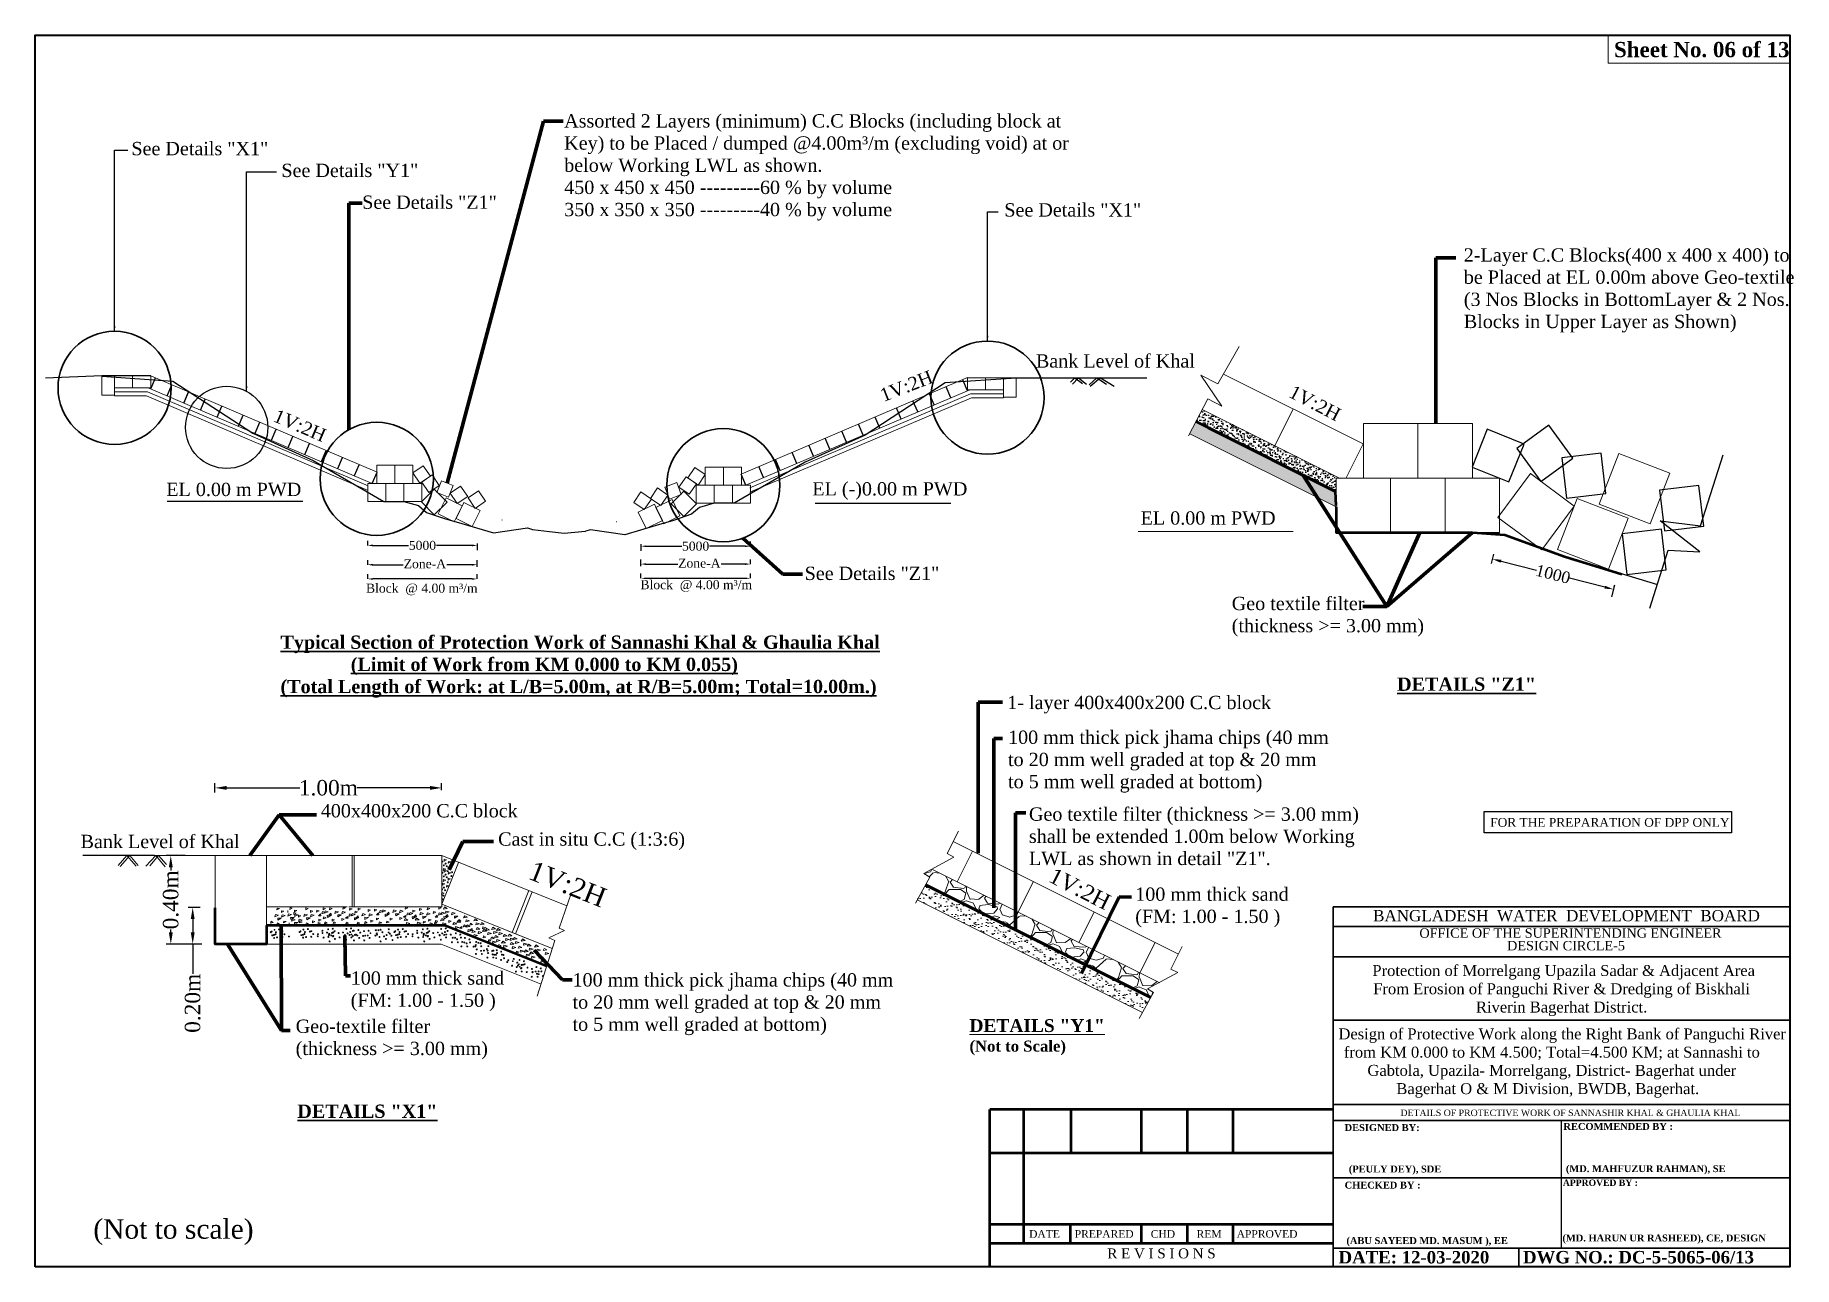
# Model space of a CAD drawing. Header units: metres. Extents: x -2434 to 11656, y -15288 to 8109.
# Drawn here: x -355.2 to -218.7, y -8353.9 to -8258.3 of the extents above; entities that cross this region are included whole.
import ezdxf
from ezdxf.enums import TextEntityAlignment as Align

# ---------------------------------------------------------------- set-up
doc = ezdxf.new("R2010")
doc.units = ezdxf.units.M
doc.layers.add('Layer1', color=7, linetype='Continuous', lineweight=13)
doc.layers.add('LINE', color=7, linetype='Continuous')
doc.styles.add('Kazi_T_H', font='timesbd.ttf')
doc.styles.add('liza', font='times.ttf', dxfattribs={"height": 2})
doc.styles.get("Standard").update_dxf_attribs({"font": 'times.ttf'})
doc.dimstyles.get("Standard").update_dxf_attribs({"dimtxt": 0.5, "dimasz": 0.4075, "dimexe": 0.364, "dimexo": 0.219, "dimgap": 0.09, "dimtad": 0, "dimdec": 0, "dimlfac": 1000, "dimzin": 0, "dimdsep": 46, "dimtxsty": 'Standard', "dimcen": 0.09, "dimadec": 0, "dimazin": 0, "dimtfac": 1, "dimtdec": 0, "dimtofl": 0, "dimtmove": 0, "dimatfit": 3, "dimfxl": 1, "dimtolj": 1, "dimtzin": 0, "dimarcsym": 0})

msp = doc.modelspace()

# ---------------------------------------------------------------- texts
at = {"color": 7, "lineweight": 30, "ltscale": 0.18, "width": 50.86352427, "attachment_point": 1}
for s, insert, char_height in [('{\\fTimes New Roman|b1|i0|c0|p18;\\LTypical Section of Protection Work of Sannashi Khal & Ghaulia Khal\\l\\P              \\L(Limit of Work from KM 0.000 to KM 0.055)\\l\\P\\L(Total Length of Work: at L/B=5.00m, at R/B=5.00m; Total=10.00m.)}', (-336.186752, -8304.944431), 1.031933433), ('{\\fTimes New Roman|b1|i0|c0|p18;\\LDETAILS "Z1"}', (-249.530813, -8308.203798), 1.03193343), ('{\\fTimes New Roman|b1|i0|c0|p18;\\LDETAILS "X1"}', (-334.878724, -8341.350088), 1.03193343)]:
    msp.add_mtext(s, dxfattribs=dict(at, insert=insert, char_height=char_height))
at = {"color": 0, "linetype": 'Continuous', "lineweight": -3, "insert": (-350.710626, -8350.251381), "char_height": 1.51254019, "width": 12.57022317, "attachment_point": 1, "style": 'liza'}
msp.add_mtext('(Not to scale)\\P', dxfattribs=at)
at = {"layer": 'LINE', "color": 7, "lineweight": 13, "ltscale": 0.5}
msp.add_text('1V:2H ', height=1.225125, rotation=332.99359933, dxfattribs=at).set_placement((-276.67121, -8323.999325))
at = {"layer": 'LINE', "color": 0, "linetype": 'ByBlock', "lineweight": 30, "ltscale": 0.5}
for s, height, p in [('BANGLADESH  WATER  DEVELOPMENT  BOARD', 0.87471451, (-236.382643, -8327.125062)), ('OFFICE OF THE SUPERINTENDING ENGINEER', 0.72956831, (-236.075126, -8328.400871)), ('DESIGN CIRCLE-5', 0.72956831, (-236.419944, -8329.37866)), ('DETAILS OF PROTECTIVE WORK OF SANNASHIR KHAL & GHAULIA KHAL', 0.50261153, (-236.075621, -8342.242333))]:
    msp.add_text(s, height=height, dxfattribs=at).set_placement(p, align=Align.CENTER)
at = {"layer": 'LINE', "color": 0, "linetype": 'ByBlock', "lineweight": 30, "ltscale": 0.5, "style": 'Kazi_T_H'}
for s, height, p in [('DESIGNED BY:', 0.53597578, (-253.603598, -8343.40312)), ('RECOMMENDED BY :', 0.53597578, (-236.622929, -8343.314674)), ('(PEULY DEY), SDE', 0.53597578, (-253.276076, -8346.619385)), ('(MD. MAHFUZUR RAHMAN), SE', 0.53597578, (-236.428304, -8346.591109)), ('CHECKED BY :', 0.53597578, (-253.603598, -8347.869585)), ('(MD. HARUN UR RASHEED), CE, DESIGN', 0.53597578, (-236.699342, -8351.972555)), ('DATE: 12-03-2020', 0.9647564, (-254.072977, -8353.681817)), ('(ABU SAYEED MD. MASUM ), EE', 0.53597578, (-253.462092, -8352.176727)), ('DWG NO.: DC-5-5065-06/13', 0.9647564, (-239.762141, -8353.675933))]:
    msp.add_text(s, height=height, dxfattribs=at).set_placement(p)
at = {"layer": 'LINE', "color": 0, "linetype": 'ByBlock', "lineweight": -3, "ltscale": 0.5, "style": 'Kazi_T_H'}
msp.add_text('APPROVED BY :', height=0.49524832, dxfattribs=at).set_placement((-236.662516, -8347.66369))
at = {"layer": 'LINE', "lineweight": 50, "ltscale": 0.5}
for s, p in [('DATE', (-278.08638, -8351.686847)), ('PREPARED', (-274.54841, -8351.686847)), ('CHD', (-268.646151, -8351.686847)), ('REM', (-265.090208, -8351.686847)), ('APPROVED', (-261.978119, -8351.686847))]:
    msp.add_text(s, height=0.5918059, dxfattribs=at).set_placement(p)
msp.add_text('R E V I S I O N S', height=0.7700819, dxfattribs=at).set_placement((-267.81542, -8353.285824), align=Align.CENTER)
at = {"layer": 'LINE', "color": 7, "lineweight": 13, "ltscale": 0.5, "attachment_point": 1}
for s, insert, char_height, width in [('{\\fTimes New Roman|b1|i0|c0|p18;Sheet No. 06 of 13}', (-232.696805, -8258.872717), 1.18072354, 14.59635063), ('Assorted 2 Layers (minimum) C.C Blocks (including block at Key) to be Placed / dumped @4.00{\\C0;m³/m} (excluding void) at or below Working LWL as shown. \\P450 x 450 x 450 ---------60 % by volume\\P350 x 350 x 350 ---------40 % by volume', (-314.169376, -8264.481174), 1.031933433, 39.65808448), ('See Details "X1"', (-347.758528, -8266.630834), 1.03193343, 39.65808448), ('See Details "Y1"', (-336.11599, -8268.324226), 1.03193343, 39.65808448), ('See Details "Z1"', (-329.846046, -8270.791834), 1.03193343, 39.65808448), ('See Details "X1"', (-280.012258, -8271.391951), 1.03193343, 39.65808448), ('2-Layer C.C Blocks(400 x 400 x 400) to \\Pbe Placed at EL 0.00m above Geo-textile\\P(3 Nos Blocks in BottomLayer & 2 Nos. \\PBlocks in Upper Layer as Shown)', (-244.351576, -8274.891115), 1.03193343, 39.65808448), ('Bank Level of Khal', (-277.560739, -8283.115151), 1.03193343, 39.65808448), ('EL 0.00 m PWD', (-345.049322, -8293.086545), 1.03193343, 39.65808448), ('EL (-)0.00 m PWD', (-294.914176, -8293.041981), 1.03193343, 39.65808448), ('EL 0.00 m PWD', (-269.433512, -8295.304911), 1.03193343, 39.65808448), ('See Details "Z1"', (-295.508345, -8299.601547), 1.03193343, 39.65808448), ('Geo textile filter \\P(thickness >= 3.00 mm)', (-262.361553, -8301.940067), 1.03193343, 39.65808448), ('1- layer 400x400x200 C.C block', (-279.782152, -8309.623621), 1.03193343, 39.65808448), ('100 mm thick pick jhama chips (40 mm\\Pto 20 mm well graded at top & 20 mm \\Pto 5 mm well graded at bottom) ', (-279.723391, -8312.324536), 1.03193343, 39.65808448), ('400x400x200 C.C block', (-333.060305, -8318.026417), 1.03193343, 39.65808448), ('Geo textile filter (thickness >= 3.00 mm)\\Pshall be extended 1.00m below Working\\PLWL as shown in detail "Z1".', (-278.101507, -8318.286995), 1.03193343, 39.65808448), ('Bank Level of Khal', (-351.70179, -8320.411316), 1.03193343, 39.65808448), ('\\pi-2.177,l2.177;Cast in situ C.C (1:3:6)', (-319.296599, -8320.222408), 1.03193343, 39.65808448), ('100 mm thick sand \\P(FM: 1.00 - 1.50 )', (-269.851548, -8324.503453), 1.03193343, 39.65808448), ('100 mm thick sand \\P(FM: 1.00 - 1.50 )', (-330.736702, -8331.010591), 1.03193343, 39.65808448), ('100 mm thick pick jhama chips (40 mm\\Pto 20 mm well graded at top & 20 mm \\Pto 5 mm well graded at bottom) ', (-313.522662, -8331.153666), 1.03193343, 39.65808448), ('{\\fTimes New Roman|b0|i0|c0|p18; Geo-textile filter\\P (thickness >= 3.00 mm)}', (-335.39763, -8334.753287), 1.03193343, 39.65808448), ('{\\fTimes New Roman|b1|i0|c0|p18;\\H1.432x;\\LDETAILS "Y1"\\P\\H0.8606x;\\l(Not to Scale)}', (-282.715821, -8334.720116), 0.69625326, 10.94491599)]:
    msp.add_mtext(s, dxfattribs=dict(at, insert=insert, char_height=char_height, width=width))
at = {"layer": 'LINE', "color": 7, "lineweight": 13, "ltscale": 0.5, "char_height": 1.0319334, "width": 39.65808448, "attachment_point": 1}
for insert, rotation in [((-289.777962, -8285.865524), 21.29657458), ((-257.549007, -8285.465715), 332.53986094), ((-336.430786, -8287.334017), 336.91617713)]:
    msp.add_mtext('1V:2H', dxfattribs=dict(at, insert=insert, rotation=rotation))
at = {"layer": 'LINE', "color": 0, "linetype": 'ByBlock', "lineweight": 30, "ltscale": 0.5, "insert": (-242.302311, -8319.101605), "char_height": 0.68631446, "width": 67.13921254, "attachment_point": 1}
msp.add_mtext('\\pi-812,l812,t405.9,812;FOR THE PREPARATION OF DPP ONLY', dxfattribs=at)
at = {"layer": 'LINE', "color": 0, "linetype": 'ByBlock', "lineweight": -3, "ltscale": 0.5, "insert": (-316.514907, -8322.379134), "char_height": 1.51254019, "attachment_point": 1, "rotation": 338.36763712}
msp.add_mtext('{\\C7;1V:2H}', dxfattribs=at)
at = {"layer": 'LINE', "color": 0, "linetype": 'ByBlock', "lineweight": -3, "ltscale": 0.5, "char_height": 0.85, "attachment_point": 2}
for s, insert, width in [('{\\fTimes New Roman|b1|i0|c0|p18; }Protection of Morrelgang Upazila Sadar & Adjacent Area From Erosion of Panguchi River & Dredging of Biskhali Riverin Bagerhat District.', (-236.761727, -8330.520558), 30.66594224), ('       Design of Protective Work along the Right Bank of Panguchi River    \\P  from KM 0.000 to KM 4.500; Total=4.500 KM; at Sannashi to \\P  Gabtola, Upazila- Morrelgang, District- Bagerhat under \\PBagerhat O & M Division, BWDB, Bagerhat.', (-237.839576, -8335.436682), 36.13792675)]:
    msp.add_mtext(s, dxfattribs=dict(at, insert=insert, width=width))

# ---------------------------------------------------------------- blocks, each defined once
blk = doc.blocks.new('*D877')
at = {"layer": 'Defpoints', "color": 0, "lineweight": -3, "ltscale": 0.5}
for p in [(-343, -8326.05), (-342.21, -8326.05), (-342.07, -8328.89)]:
    blk.add_point(p, dxfattribs=at)
at = {"layer": 'LINE', "color": 7, "ltscale": 0.5}
for p, q in [((-342.43, -8326.05), (-343.36, -8326.05)), ((-343, -8326.95), (-343, -8327.99)), ((-342.28, -8328.89), (-343.36, -8328.89)), ((-343, -8328.89), (-343, -8331.2))]:
    blk.add_line(p, q, dxfattribs=at)
at = {"layer": 'LINE', "color": 7, "lineweight": -3, "ltscale": 0.5}
for points in [[(-343.15, -8326.95), (-342.85, -8326.95), (-343, -8326.05)], [(-343.15, -8327.99), (-342.85, -8327.99), (-343, -8328.89)]]:
    blk.add_solid(points, dxfattribs=at)
at = {"layer": 'LINE', "color": 7, "lineweight": 9, "ltscale": 0.5, "insert": (-343, -8333.49), "char_height": 1.2, "attachment_point": 5, "rotation": 90}
blk.add_mtext('\\A1;0.20m', dxfattribs=at)
blk = doc.blocks.new('*D878')
at = {"layer": 'Defpoints', "color": 0, "lineweight": -3, "ltscale": 0.5}
for p in [(-344.7, -8322.03), (-343.38, -8322.03), (-342.07, -8328.89)]:
    blk.add_point(p, dxfattribs=at)
at = {"layer": 'LINE', "color": 7, "ltscale": 0.5}
for p, q in [((-343.59, -8322.03), (-345.06, -8322.03)), ((-344.7, -8322.93), (-344.7, -8323.17)), ((-344.7, -8327.99), (-344.7, -8327.75)), ((-342.28, -8328.89), (-345.06, -8328.89))]:
    blk.add_line(p, q, dxfattribs=at)
at = {"layer": 'LINE', "color": 7, "lineweight": -3, "ltscale": 0.5}
for points in [[(-344.85, -8322.93), (-344.55, -8322.93), (-344.7, -8322.03)], [(-344.85, -8327.99), (-344.55, -8327.99), (-344.7, -8328.89)]]:
    blk.add_solid(points, dxfattribs=at)
at = {"layer": 'LINE', "color": 7, "lineweight": 9, "ltscale": 0.5, "insert": (-344.7, -8325.46), "char_height": 1.2, "attachment_point": 5, "rotation": 90}
blk.add_mtext('\\A1;0.40m', dxfattribs=at)
blk = doc.blocks.new('*D879')
at = {"color": 7, "ltscale": 0.18}
for p, q in [((-242.04, -8298.63), (-242.22, -8299.36)), ((-241.46, -8299.18), (-238.71, -8299.86)), ((-233.41, -8301.19), (-236.16, -8300.5)), ((-232.68, -8301.15), (-232.64, -8301.01))]:
    blk.add_line(p, q, dxfattribs=at)
at = {"color": 7, "lineweight": -3, "ltscale": 0.18}
for points in [[(-241.43, -8299.06), (-241.49, -8299.29), (-242.14, -8299.01)], [(-233.38, -8301.08), (-233.44, -8301.3), (-232.73, -8301.36)]]:
    blk.add_solid(points, dxfattribs=at)
at = {"layer": 'Defpoints', "color": 0, "lineweight": -3, "ltscale": 0.18}
for p in [(-241.99, -8298.41), (-232.73, -8301.36), (-232.73, -8301.36)]:
    blk.add_point(p, dxfattribs=at)
at = {"color": 7, "lineweight": 30, "ltscale": 0.18, "insert": (-237.43, -8300.18), "char_height": 0.9, "attachment_point": 5, "rotation": 345.9292}
blk.add_mtext('\\A1;1000', dxfattribs=at)
blk = doc.blocks.new('*D880')
at = {"color": 0, "lineweight": -2, "ltscale": 0.5}
for p, q in [((-308.22, -8299.55), (-308.22, -8299.04)), ((-307.81, -8299.4), (-305.36, -8299.4)), ((-300.13, -8299.4), (-301.99, -8299.4)), ((-299.72, -8299.4), (-299.72, -8299.04))]:
    blk.add_line(p, q, dxfattribs=at)
at = {"color": 0, "linetype": 'Continuous', "lineweight": -3, "ltscale": 0.5}
for points in [[(-307.81, -8299.33), (-307.81, -8299.47), (-308.22, -8299.4)], [(-300.13, -8299.33), (-300.13, -8299.47), (-299.72, -8299.4)]]:
    blk.add_solid(points, dxfattribs=at)
at = {"layer": 'Defpoints', "color": 0, "linetype": 'Continuous', "lineweight": -3, "ltscale": 0.5}
for p in [(-299.72, -8299.4), (-299.72, -8299.4), (-308.22, -8299.99)]:
    blk.add_point(p, dxfattribs=at)
at = {"color": 0, "linetype": 'Continuous', "lineweight": -3, "ltscale": 0.5, "insert": (-303.68, -8299.33), "char_height": 0.7, "attachment_point": 5}
blk.add_mtext('\\A1;Zone-A', dxfattribs=at)
blk = doc.blocks.new('*D881')
at = {"color": 0, "lineweight": -2, "ltscale": 0.5}
for p, q in [((-308.22, -8297.86), (-308.22, -8298.38)), ((-307.81, -8298.01), (-305.05, -8298.01)), ((-300.13, -8298.01), (-302.89, -8298.01)), ((-299.72, -8298.01), (-299.72, -8297.65))]:
    blk.add_line(p, q, dxfattribs=at)
at = {"color": 0, "linetype": 'Continuous', "lineweight": -3, "ltscale": 0.5}
for points in [[(-307.81, -8297.95), (-307.81, -8298.08), (-308.22, -8298.01)], [(-300.13, -8297.95), (-300.13, -8298.08), (-299.72, -8298.01)]]:
    blk.add_solid(points, dxfattribs=at)
at = {"layer": 'Defpoints', "color": 0, "linetype": 'Continuous', "lineweight": -3, "ltscale": 0.5}
for p in [(-308.22, -8297.35), (-299.72, -8298.01), (-299.72, -8298.01)]:
    blk.add_point(p, dxfattribs=at)
at = {"color": 0, "linetype": 'Continuous', "lineweight": -3, "ltscale": 0.5, "insert": (-303.97, -8298.01), "char_height": 0.7, "attachment_point": 5}
blk.add_mtext('\\A1;5000', dxfattribs=at)
blk = doc.blocks.new('*D882')
at = {"color": 0, "lineweight": -2, "ltscale": 0.5}
for p, q in [((-308.22, -8300.5), (-308.22, -8300.14)), ((-307.81, -8300.5), (-300.13, -8300.5)), ((-299.72, -8300.5), (-299.72, -8300.14))]:
    blk.add_line(p, q, dxfattribs=at)
at = {"color": 0, "linetype": 'Continuous', "lineweight": -3, "ltscale": 0.5}
for points in [[(-307.81, -8300.44), (-307.81, -8300.57), (-308.22, -8300.5)], [(-300.13, -8300.44), (-300.13, -8300.57), (-299.72, -8300.5)]]:
    blk.add_solid(points, dxfattribs=at)
at = {"layer": 'Defpoints', "color": 0, "linetype": 'Continuous', "lineweight": -3, "ltscale": 0.5}
for p in [(-308.22, -8300.58), (-299.72, -8300.5), (-299.72, -8300.5)]:
    blk.add_point(p, dxfattribs=at)
at = {"color": 0, "linetype": 'Continuous', "lineweight": -3, "ltscale": 0.5, "insert": (-303.92, -8301.1), "char_height": 0.7, "attachment_point": 5}
blk.add_mtext('\\A1;Block  @ 4.00 m³/m', dxfattribs=at)
blk = doc.blocks.new('*D883')
at = {"color": 0, "lineweight": -2, "ltscale": 0.5}
for p, q in [((-329.42, -8299.45), (-329.42, -8299.09)), ((-329.01, -8299.45), (-326.66, -8299.45)), ((-321.32, -8299.45), (-323.29, -8299.45)), ((-320.92, -8299.6), (-320.92, -8299.09))]:
    blk.add_line(p, q, dxfattribs=at)
at = {"color": 0, "linetype": 'Continuous', "lineweight": -3, "ltscale": 0.5}
for points in [[(-329.01, -8299.38), (-329.01, -8299.52), (-329.42, -8299.45)], [(-321.32, -8299.38), (-321.32, -8299.52), (-320.92, -8299.45)]]:
    blk.add_solid(points, dxfattribs=at)
at = {"layer": 'Defpoints', "color": 0, "linetype": 'Continuous', "lineweight": -3, "ltscale": 0.5}
for p in [(-329.42, -8299.45), (-329.42, -8299.45), (-320.92, -8300.04)]:
    blk.add_point(p, dxfattribs=at)
at = {"color": 0, "linetype": 'Continuous', "lineweight": -3, "ltscale": 0.5, "insert": (-324.98, -8299.38), "char_height": 0.7, "attachment_point": 5}
blk.add_mtext('\\A1;Zone-A', dxfattribs=at)
blk = doc.blocks.new('*D884')
at = {"color": 0, "lineweight": -2, "ltscale": 0.5}
for p, q in [((-329.42, -8297.95), (-329.42, -8297.59)), ((-329.01, -8297.95), (-326.25, -8297.95)), ((-321.32, -8297.95), (-324.09, -8297.95)), ((-320.92, -8297.8), (-320.92, -8298.32))]:
    blk.add_line(p, q, dxfattribs=at)
at = {"color": 0, "linetype": 'Continuous', "lineweight": -3, "ltscale": 0.5}
for points in [[(-329.01, -8297.88), (-329.01, -8298.02), (-329.42, -8297.95)], [(-321.32, -8297.88), (-321.32, -8298.02), (-320.92, -8297.95)]]:
    blk.add_solid(points, dxfattribs=at)
at = {"layer": 'Defpoints', "color": 0, "linetype": 'Continuous', "lineweight": -3, "ltscale": 0.5}
for p in [(-329.42, -8297.95), (-329.42, -8297.95), (-320.92, -8297.15)]:
    blk.add_point(p, dxfattribs=at)
at = {"color": 0, "linetype": 'Continuous', "lineweight": -3, "ltscale": 0.5, "insert": (-325.17, -8297.95), "char_height": 0.7, "attachment_point": 5}
blk.add_mtext('\\A1;5000', dxfattribs=at)
blk = doc.blocks.new('*D885')
at = {"color": 0, "lineweight": -2, "ltscale": 0.5}
for p, q in [((-329.42, -8300.55), (-329.42, -8300.19)), ((-321.32, -8300.55), (-329.01, -8300.55)), ((-320.92, -8300.55), (-320.92, -8300.19))]:
    blk.add_line(p, q, dxfattribs=at)
at = {"color": 0, "linetype": 'Continuous', "lineweight": -3, "ltscale": 0.5}
for points in [[(-329.01, -8300.49), (-329.01, -8300.62), (-329.42, -8300.55)], [(-321.32, -8300.49), (-321.32, -8300.62), (-320.92, -8300.55)]]:
    blk.add_solid(points, dxfattribs=at)
at = {"layer": 'Defpoints', "color": 0, "linetype": 'Continuous', "lineweight": -3, "ltscale": 0.5}
for p in [(-329.42, -8300.55), (-329.42, -8300.55), (-320.92, -8300.63)]:
    blk.add_point(p, dxfattribs=at)
at = {"color": 0, "linetype": 'Continuous', "lineweight": -3, "ltscale": 0.5, "insert": (-325.22, -8301.37), "char_height": 0.7, "attachment_point": 5}
blk.add_mtext('\\A1;Block  @ 4.00 m³/m', dxfattribs=at)
blk = doc.blocks.new('*D886')
at = {"layer": 'Defpoints', "color": 0, "lineweight": -3, "ltscale": 0.5}
for p in [(-341.27, -8317.34), (-323.68, -8316.77), (-323.68, -8317.16)]:
    blk.add_point(p, dxfattribs=at)
at = {"layer": 'LINE', "color": 7, "ltscale": 0.5}
for p, q in [((-341.27, -8317.12), (-341.27, -8316.41)), ((-340.37, -8316.77), (-334.69, -8316.77)), ((-324.58, -8316.77), (-330.25, -8316.77)), ((-323.68, -8316.94), (-323.68, -8316.41))]:
    blk.add_line(p, q, dxfattribs=at)
at = {"layer": 'LINE', "color": 7, "lineweight": -3, "ltscale": 0.5}
for points in [[(-340.37, -8316.62), (-340.37, -8316.92), (-341.27, -8316.77)], [(-324.58, -8316.62), (-324.58, -8316.92), (-323.68, -8316.77)]]:
    blk.add_solid(points, dxfattribs=at)
at = {"layer": 'LINE', "color": 7, "lineweight": 9, "ltscale": 0.5, "insert": (-332.47, -8316.77), "char_height": 1.2, "attachment_point": 5}
blk.add_mtext('\\A1;1.00m', dxfattribs=at)

# ---------------------------------------------------------------- dimensions: what is measured, and where the dimension line sits
at = {"color": 0, "linetype": 'Continuous', "lineweight": -3, "ltscale": 0.5}
dim = msp.add_linear_dim(base=(-329.415689, -8297.951806), p1=(-320.916397, -8297.148233), p2=(-329.415689, -8297.951806), angle=180, text='5000', dimstyle='Standard', override={"dimtxt": 0.7, "dimtmove": 2, "dimfxl": 0.15, "dimfxlon": 1}, dxfattribs=at)
dim.commit()
dim.dimension.update_dxf_attribs({"geometry": '*D884', "text_midpoint": (-325.166043, -8297.951806)})
dim = msp.add_linear_dim(base=(-299.719286, -8298.013515), p1=(-308.218578, -8297.347125), p2=(-299.719286, -8298.013515), text='5000', dimstyle='Standard', override={"dimtxt": 0.7, "dimtmove": 2, "dimfxl": 0.15, "dimfxlon": 1}, dxfattribs=at)
dim.commit()
dim.dimension.update_dxf_attribs({"geometry": '*D881', "text_midpoint": (-303.968932, -8298.013515)})
for base, p1, p2, text, picture, middle in [((-329.415689, -8300.553921), (-320.916397, -8300.634689), (-329.415689, -8300.553921), 'Block  @ 4.00 m³/m', '*D885', (-325.215689, -8301.370052)), ((-329.415689, -8299.450594), (-320.916397, -8300.035393), (-329.415689, -8299.450594), 'Zone-A', '*D883', (-324.979621, -8299.383976))]:
    dim = msp.add_linear_dim(base=base, p1=p1, p2=p2, angle=180, text=text, dimstyle='Standard', override={"dimtxt": 0.7, "dimtmove": 2, "dimfxl": 0.15, "dimfxlon": 1}, dxfattribs=at)
    dim.commit()
    dim.dimension.update_dxf_attribs({"geometry": picture, "text_midpoint": middle, "dimtype": 160})
for base, p1, p2, text, picture, middle in [((-299.719286, -8300.503921), (-308.218578, -8300.584689), (-299.719286, -8300.503921), 'Block  @ 4.00 m³/m', '*D882', (-303.918578, -8301.103038)), ((-299.719286, -8299.400594), (-308.218578, -8299.985393), (-299.719286, -8299.400594), 'Zone-A', '*D880', (-303.678408, -8299.333976))]:
    dim = msp.add_linear_dim(base=base, p1=p1, p2=p2, text=text, dimstyle='Standard', override={"dimtxt": 0.7, "dimtmove": 2, "dimfxl": 0.15, "dimfxlon": 1}, dxfattribs=at)
    dim.commit()
    dim.dimension.update_dxf_attribs({"geometry": picture, "text_midpoint": middle, "dimtype": 160})
at = {"color": 7, "lineweight": 30, "ltscale": 0.18}
dim = msp.add_linear_dim(base=(-232.732956, -8301.361924), p1=(-241.987709, -8298.413853), p2=(-232.732956, -8301.361924), angle=345.92916918, text='1000', dimstyle='Standard', override={"dimtxt": 0.9, "dimasz": 0.7, "dimclrd": 7, "dimclre": 7, "dimclrt": 7, "dimlwd": 65535, "dimlwe": 65535}, dxfattribs=at)
dim.commit()
dim.dimension.update_dxf_attribs({"geometry": '*D879', "text_midpoint": (-237.434435, -8300.183538)})
at = {"layer": 'LINE', "color": 7, "lineweight": 9, "ltscale": 0.5}
dim = msp.add_linear_dim(base=(-323.677179, -8316.772359), p1=(-341.268172, -8317.335027), p2=(-323.677179, -8317.161176), text='1.00m', dimstyle='Standard', override={"dimtxt": 1.2, "dimasz": 0.9, "dimclrd": 7, "dimclre": 7, "dimclrt": 7, "dimlwd": 65535, "dimlwe": 65535}, dxfattribs=at)
dim.commit()
dim.dimension.update_dxf_attribs({"geometry": '*D886', "text_midpoint": (-332.472676, -8316.772359)})
dim = msp.add_linear_dim(base=(-344.700449, -8322.026389), p1=(-342.065701, -8328.893516), p2=(-343.375719, -8322.026389), angle=90, text='0.40m', dimstyle='Standard', override={"dimtxt": 1.2, "dimasz": 0.9, "dimclrd": 7, "dimclre": 7, "dimclrt": 7, "dimlwd": 65535, "dimlwe": 65535}, dxfattribs=at)
dim.commit()
dim.dimension.update_dxf_attribs({"geometry": '*D878', "text_midpoint": (-344.700449, -8325.459953)})
dim = msp.add_linear_dim(base=(-342.999013, -8326.054697), p1=(-342.065701, -8328.893516), p2=(-342.211746, -8326.054697), angle=90, text='0.20m', dimstyle='Standard', override={"dimtxt": 1.2, "dimasz": 0.9, "dimclrd": 7, "dimclre": 7, "dimclrt": 7, "dimlwd": 65535, "dimlwe": 65535}, dxfattribs=at)
dim.commit()
dim.dimension.update_dxf_attribs({"geometry": '*D877', "text_midpoint": (-342.999013, -8333.492307), "dimtype": 160})

# ---------------------------------------------------------------- hatches: boundary and pattern name
at = {"linetype": 'Continuous', "lineweight": 25, "ltscale": 0.5}
h = msp.add_hatch(dxfattribs=at)
h.set_pattern_fill('AR-SAND', scale=0.005875, angle=135, style=0)
h.set_pattern_definition([(172.5, (-308.18467, -8232.0558), (-0.1966744, -0.2099687), [0, -0.2268297, 0, -0.25369114, 0, -0.2424989]), (142.5, (-308.18467, -8232.0558), (-0.484547, -0.1110477), [0, -0.12236867, 0, -0.2044452, 0, -0.0783458]), (102.5, (-308.05488, -8232.1856), (-0.32920644, 0.3280123), [0, -0.07461504, 0, -0.26861414, 0, -0.3506907]), (92.5, (-308.0549, -8232.1856), (-0.409825, 0.2245978), [0, -0.0373075, 0, -0.1760915, 0, -0.2014606])])
h.paths.add_polyline_path([(-265.138047, -8288.33782), (-265.626395, -8289.276007), (-254.301736, -8294.938336), (-254.301736, -8293.755975)])
h = msp.add_hatch(dxfattribs=at)
h.set_pattern_fill('AR-CONC', scale=0.003456, angle=135, style=0)
h.set_pattern_definition([(185, (-308.18467, -8232.0558), (-0.4062645, 0.484167), [0.065837, -0.724205]), (130, (-308.1847, -8232.0558), (-0.3807717, -0.553022), [0.0526694, -0.579364]), (235.451, (-308.2185, -8232.01545), (-0.7870357, -0.068851), [0.0559526, -0.615479]), (181.1842, (-308.3088, -8232.17994), (-0.559711, 0.765194), [0.098755, -1.086307]), (231.6356, (-308.3555, -8232.1162), (-1.184808, -0.02449), [0.083929, -0.923219]), (126.184, (-308.3088, -8232.1799), (-1.184808, -0.024488), [0.079004, -0.869046]), (156, (-308.33985, -8232.08684), (-0.120598, 0.620423), [0.065837, -0.724205]), (101, (-308.33985, -8232.08684), (-0.601141, -0.299082), [0.0526694, -0.579364]), (206.4514, (-308.3499, -8232.03513), (-0.721739, 0.321339), [0.0559526, -0.615479]), (172.5, (-308.18467, -8232.0558), (-0.2141801, -0.1990845), [0, -0.5723412, 0, -0.5881421, 0, -0.5815584]), (142.5, (-308.18467, -8232.0558), (-0.4081087, -0.0815261), [0, -0.3353288, 0, -0.5591739, 0, -0.2216506]), (102.5, (-308.04625, -8232.19422), (-0.3173513, 0.3453507), [0, -0.219456, 0, -0.6847027, 0, -0.9085478]), (92.5, (-307.9842, -8232.2563), (-0.4241286, 0.299856), [0, -0.2852928, 0, -0.4547128, 0, -0.6452006])])
h.paths.add_polyline_path([(-264.649641, -8287.399521), (-265.138047, -8288.33782), (-254.293322, -8293.760182), (-254.293322, -8293.357821), (-254.293322, -8292.749762), (-253.949439, -8292.749762)])
at = {"linetype": 'ByBlock', "lineweight": 13, "ltscale": 0.5}
h = msp.add_hatch(dxfattribs=at)
h.set_pattern_fill('GRAVEL', color=256, scale=0.132, style=0)
h.set_pattern_definition([(228.0128, (-122.97854, -8259.12325), (-26.8224228, -30.17523708), [0.45107, -44.65626]), (184.9697, (-123.28029, -8259.45853), (40.23366508, 3.35277634), [0.774055, -76.63128]), (132.5104, (-124.05143, -8259.52558), (33.5279756, -36.88083603), [0.545796, -54.033804]), (267.2737, (-125.35902, -8260.36378), (3.35278544, 67.05597842), [0.704887, -69.78365]), (292.8337, (-125.39255, -8261.06787), (-16.7640476, 40.23362288), [0.691197, -68.428536]), (357.2737, (-125.12433, -8261.7049), (-67.05597842, 3.35278544), [0.704887, -69.78365]), (37.6942, (-124.42024, -8261.73843), (-43.58642754, -33.52797011), [0.932176, -92.28529]), (72.2553, (-123.68262, -8261.16845), (23.46964695, 73.76162139), [0.88007, -87.126996]), (121.4296, (-123.4144, -8260.33025), (-26.82240691, 43.58634873), [0.707273, -70.02006]), (175.2364, (-123.7832, -8259.72675), (36.88077103, -3.35276853), [0.80746, -39.56555]), (222.3974, (-124.58788, -8259.65969), (-40.23360121, -36.88075202), [1.044223, -103.378176]), (138.8141, (-122.03975, -8260.3973), (-23.46958505, 20.11676906), [0.356407, -35.28439]), (171.4692, (-122.30798, -8260.16261), (43.58633347, -6.7056169), [0.67806, -67.12807]), (225, (-122.9785, -8260.062), (-7e-16, -3.352798), [0.474156, -4.267415]), (203.1986, (-123.21323, -8259.6597), (16.7640565, 6.7056294), [0.25534, -25.27879]), (291.8014, (-123.4479, -8259.7603), (-3.3528024, 10.0584065), [0.361107, -17.694336]), (30.9638, (-123.3138, -8260.09556), (10.0583894, 6.7056052), [0.5865, -18.963516]), (161.5651, (-122.8109, -8259.7938), (6.705603, -3.352795), [0.4241, -10.17839]), (16.3895, (-125.39255, -8259.76028), (33.5280185, 10.05837908), [0.594116, -58.817616]), (70.3462, (-124.82258, -8259.59264), (-13.41116263, -36.88074784), [0.49843, -49.344504]), (293.1986, (-122.8109, -8259.12325), (-6.7056294, 16.7640565), [0.51068, -25.023504]), (343.6105, (-122.60973, -8259.59264), (-33.5280185, 10.05837908), [0.594116, -58.817616]), (339.444, (-125.39255, -8261.839), (-16.7640208, 6.7055919), [0.572926, -28.073364]), (294.7751, (-124.8561, -8262.04018), (-16.76396093, 36.88078287), [0.480047, -47.52475]), (66.8014, (-122.77737, -8262.47605), (6.7056294, 16.7640565), [0.51068, -25.023504]), (17.354, (-122.5762, -8262.00665), (-43.58640235, -13.41117977), [0.562034, -55.64117]), (69.444, (-124.42024, -8262.47605), (-6.7055919, -16.7640208), [0.286464, -28.359936]), (101.3099, (-122.97854, -8262.47605), (-3.3527835, 13.411157), [0.17096, -16.92504]), (165.9638, (-123.0121, -8262.3084), (10.058407, -3.3527942), [0.691197, -13.132746]), (186.009, (-123.68262, -8262.14077), (33.52795056, 3.35279217), [0.640552, -63.41465]), (303.6901, (-123.3138, -8260.3973), (-3.352801, 6.7055935), [0.48355, -11.60515]), (353.1572, (-123.04559, -8260.79965), (56.99762357, -6.70563003), [0.844215, -83.57712]), (60.9454, (-122.2074, -8260.90023), (-13.4111688, -23.46954405), [0.34519, -34.17401]), (90, (-122.0398, -8260.5985), (-3.3528, 3.3528), [0.20117, -3.15163]), (120.2564, (-123.74968, -8262.04018), (13.41117158, -23.46958816), [0.465784, -46.11275]), (48.0128, (-123.98438, -8261.63785), (26.8224228, 30.17523708), [0.902145, -44.205216]), (0, (-123.381, -8260.9673), (3.3528, 3.3528), [0.87173, -2.48107]), (325.3048, (-122.50914, -8260.96729), (-33.5279419, 23.46960223), [0.530125, -52.482276]), (254.0546, (-122.0733, -8261.26904), (-3.3528086, -13.411232), [0.488174, -23.920644]), (207.646, (-122.20739, -8261.73843), (-63.70317762, -33.52802109), [0.79483, -78.6885]), (175.4261, (-122.91148, -8262.10724), (-43.58641004, 3.35278378), [0.84088, -83.246856]), (175.4261, (-122.91148, -8262.10724), (-43.58641004, 3.35278378), [0.84088, -83.246856])])
h.paths.add_polyline_path([(-285.633621, -8323.067496), (-286.253982, -8323.405445), (-285.803454, -8323.696699), (-286.133569, -8324.293327), (-268.64584, -8333.037192), (-268.438951, -8332.663274), (-268.889478, -8332.372021), (-267.996975, -8331.885819)])
at = {"linetype": 'ByBlock', "lineweight": 18, "ltscale": 0.5}
h = msp.add_hatch(dxfattribs=at)
h.set_pattern_fill('AR-SAND', color=256, scale=0.0132, style=0)
h.set_pattern_definition([(37.5, (-125.39255, -8262.47605), (-0.0211204, 0.6460255), [0, -0.5096256, 0, -0.569976, 0, -0.54483]), (7.5, (-125.39255, -8262.47605), (0.5933707, 0.946209), [0, -0.2749296, 0, -0.4593336, 0, -0.176022]), (327.5, (-125.80495, -8262.47605), (1.04411, 0.001897), [0, -0.16764, 0, -0.603504, 0, -0.787908]), (317.5, (-125.80495, -8262.47605), (1.0078945, 0.2942667), [0, -0.08382, 0, -0.3956304, 0, -0.452628])])
h.paths.add_polyline_path([(-269.285455, -8334.193189), (-268.64584, -8333.037192), (-286.133569, -8324.293327), (-286.773184, -8325.449324)])
at = {"layer": 'LINE', "lineweight": 9, "ltscale": 0.5}
for points in [[(-323.587797, -8322.494836, -1), (-323.661877, -8322.494836, -1)], [(-323.474606, -8322.782104, -1), (-323.548686, -8322.782104, -1)], [(-323.337003, -8322.647137, -1), (-323.411083, -8322.647137, -1)], [(-323.243573, -8322.853485, -1), (-323.317653, -8322.853485, -1)], [(-322.889517, -8322.755226, -1), (-322.963597, -8322.755226, -1)], [(-322.830504, -8322.465357, -1), (-322.904584, -8322.465357, -1)], [(-323.587797, -8323.350785, -1), (-323.661877, -8323.350785, -1)], [(-323.474606, -8323.638054, -1), (-323.548686, -8323.638054, -1)], [(-323.337003, -8323.503086, -1), (-323.411083, -8323.503086, -1)], [(-323.243573, -8323.709434, -1), (-323.317653, -8323.709434, -1)], [(-323.174641, -8323.243922, -1), (-323.248722, -8323.243922, -1)], [(-323.174641, -8324.099871, -1), (-323.248722, -8324.099871, -1)], [(-322.889517, -8323.611175, -1), (-322.963597, -8323.611175, -1)], [(-322.830504, -8323.321307, -1), (-322.904584, -8323.321307, -1)], [(-323.466398, -8324.509452, -1), (-323.540479, -8324.509452, -1)], [(-323.372968, -8324.7158, -1), (-323.447049, -8324.7158, -1)]]:
    msp.add_hatch(color=7, dxfattribs=at).paths.add_polyline_path(points)
at = {"layer": 'LINE', "lineweight": 18, "ltscale": 0.5}
for points in [[(-323.604001, -8324.64442, -1), (-323.678082, -8324.64442, -1)], [(-323.561684, -8325.417276, -1), (-323.635764, -8325.417276, -1)], [(-323.502671, -8325.127408, -1), (-323.576751, -8325.127408, -1)], [(-336.908004, -8327.977123, -1), (-336.982084, -8327.977123, -1)], [(-336.840617, -8327.916733, -1), (-336.914697, -8327.916733, -1)], [(-336.784048, -8328.221321, -1), (-336.858128, -8328.221321, -1)], [(-336.655797, -8328.183922, -1), (-336.729877, -8328.183922, -1)], [(-336.615861, -8327.787319, -1), (-336.689941, -8327.787319, -1)], [(-336.529998, -8328.130201, -1), (-336.604079, -8328.130201, -1)], [(-336.501221, -8327.978185, -1), (-336.575301, -8327.978185, -1)], [(-336.260619, -8327.748582, -1), (-336.334699, -8327.748582, -1)], [(-336.117788, -8327.941614, -1), (-336.191868, -8327.941614, -1)], [(-336.003171, -8328.338218, -1), (-336.077252, -8328.338218, -1)], [(-335.997744, -8327.908541, -1), (-336.071824, -8327.908541, -1)], [(-335.848595, -8328.13248, -1), (-335.922676, -8328.13248, -1)], [(-335.49967, -8328.302864, -1), (-335.573751, -8328.302864, -1)], [(-334.663113, -8327.957342, -1), (-334.737193, -8327.957342, -1)], [(-334.595726, -8327.896952, -1), (-334.669806, -8327.896952, -1)], [(-334.539157, -8328.20154, -1), (-334.613237, -8328.20154, -1)], [(-334.410906, -8328.164141, -1), (-334.484986, -8328.164141, -1)], [(-334.37097, -8327.767538, -1), (-334.44505, -8327.767538, -1)], [(-334.285107, -8328.11042, -1), (-334.359188, -8328.11042, -1)], [(-334.25633, -8327.958404, -1), (-334.33041, -8327.958404, -1)], [(-334.16504, -8328.351666, -1), (-334.23912, -8328.351666, -1)], [(-334.015728, -8327.728801, -1), (-334.089808, -8327.728801, -1)], [(-333.872897, -8327.921833, -1), (-333.946977, -8327.921833, -1)], [(-333.75828, -8328.318437, -1), (-333.832361, -8328.318437, -1)], [(-333.752853, -8327.88876, -1), (-333.826933, -8327.88876, -1)], [(-333.603704, -8328.112699, -1), (-333.677785, -8328.112699, -1)], [(-333.254779, -8328.283083, -1), (-333.32886, -8328.283083, -1)], [(-333.243035, -8328.124342, -1), (-333.317115, -8328.124342, -1)], [(-332.89411, -8327.854478, -1), (-332.96819, -8327.854478, -1)], [(-332.888188, -8328.042388, -1), (-332.962268, -8328.042388, -1)], [(-332.532946, -8328.00365, -1), (-332.607027, -8328.00365, -1)], [(-332.451731, -8327.742656, -1), (-332.525811, -8327.742656, -1)], [(-332.426806, -8328.339801, -1), (-332.500886, -8328.339801, -1)], [(-332.390115, -8328.196683, -1), (-332.464195, -8328.196683, -1)], [(-332.365868, -8328.085538, -1), (-332.439949, -8328.085538, -1)], [(-332.212403, -8328.222606, -1), (-332.286483, -8328.222606, -1)], [(-332.149141, -8328.029563, -1), (-332.223221, -8328.029563, -1)], [(-332.096489, -8327.703919, -1), (-332.170569, -8327.703919, -1)], [(-332.071564, -8328.301064, -1), (-332.145645, -8328.301064, -1)], [(-332.05785, -8327.982577, -1), (-332.131931, -8327.982577, -1)], [(-332.057827, -8328.256897, -1), (-332.131907, -8328.256897, -1)], [(-331.953658, -8327.896952, -1), (-332.027738, -8327.896952, -1)], [(-331.64564, -8328.034019, -1), (-331.71972, -8328.034019, -1)], [(-331.290398, -8327.995282, -1), (-331.364478, -8327.995282, -1)], [(-331.147567, -8328.188314, -1), (-331.221647, -8328.188314, -1)], [(-331.143427, -8328.216555, -1), (-331.217507, -8328.216555, -1)], [(-331.030997, -8327.717775, -1), (-331.105077, -8327.717775, -1)], [(-330.945135, -8328.060657, -1), (-331.019215, -8328.060657, -1)], [(-330.788185, -8328.177818, -1), (-330.862265, -8328.177818, -1)], [(-330.73538, -8327.965437, -1), (-330.80946, -8327.965437, -1)], [(-330.675755, -8327.679038, -1), (-330.749836, -8327.679038, -1)], [(-330.637772, -8328.149577, -1), (-330.711852, -8328.149577, -1)], [(-330.535312, -8328.265158, -1), (-330.609392, -8328.265158, -1)], [(-330.532924, -8327.872071, -1), (-330.607004, -8327.872071, -1)], [(-330.460536, -8327.84218, -1), (-330.534616, -8327.84218, -1)], [(-330.374673, -8328.185062, -1), (-330.448754, -8328.185062, -1)], [(-330.288824, -8328.154033, -1), (-330.362904, -8328.154033, -1)], [(-330.18007, -8328.226421, -1), (-330.25415, -8328.226421, -1)], [(-330.105294, -8327.803443, -1), (-330.179374, -8327.803443, -1)], [(-329.962463, -8327.996476, -1), (-330.036543, -8327.996476, -1)], [(-329.737707, -8328.265158, -1), (-329.811787, -8328.265158, -1)], [(-329.662931, -8327.891943, -1), (-329.737011, -8327.891943, -1)], [(-329.577068, -8328.234825, -1), (-329.651149, -8328.234825, -1)], [(-329.382465, -8328.226421, -1), (-329.456545, -8328.226421, -1)], [(-329.307689, -8327.853206, -1), (-329.381769, -8327.853206, -1)], [(-329.164858, -8328.046238, -1), (-329.238938, -8328.046238, -1)], [(-328.785511, -8328.220522, -1), (-328.854265, -8328.248103, -1)], [(-328.740701, -8327.8173, -1), (-328.814781, -8327.8173, -1)], [(-328.675227, -8328.061268, -1), (-328.749307, -8328.061268, -1)], [(-328.654838, -8328.160182, -1), (-328.728918, -8328.160182, -1)], [(-328.558923, -8327.805861, -1), (-328.627677, -8327.833443, -1)], [(-328.466523, -8328.339801, -1), (-328.540603, -8328.339801, -1)], [(-328.385459, -8327.778562, -1), (-328.459539, -8327.778562, -1)], [(-328.242628, -8327.971595, -1), (-328.316708, -8327.971595, -1)], [(-328.111281, -8328.301064, -1), (-328.185361, -8328.301064, -1)], [(-327.919543, -8328.198422, -1), (-327.993623, -8328.198422, -1)], [(-327.764967, -8327.992685, -1), (-327.839047, -8327.992685, -1)], [(-327.743693, -8327.742656, -1), (-327.817774, -8327.742656, -1)], [(-327.657831, -8328.085538, -1), (-327.731911, -8328.085538, -1)], [(-327.544293, -8328.240277, -1), (-327.618373, -8328.240277, -1)], [(-327.313007, -8327.957342, -1), (-327.387087, -8327.957342, -1)], [(-327.24562, -8327.896952, -1), (-327.3197, -8327.896952, -1)], [(-327.189051, -8328.20154, -1), (-327.263131, -8328.20154, -1)], [(-327.0608, -8328.164141, -1), (-327.13488, -8328.164141, -1)], [(-327.020864, -8327.767538, -1), (-327.094944, -8327.767538, -1)], [(-326.935002, -8328.11042, -1), (-327.009082, -8328.11042, -1)], [(-326.906224, -8327.958404, -1), (-326.980304, -8327.958404, -1)], [(-326.814934, -8328.351666, -1), (-326.889014, -8328.351666, -1)], [(-326.665622, -8327.728801, -1), (-326.739703, -8327.728801, -1)], [(-326.522791, -8327.921833, -1), (-326.596871, -8327.921833, -1)], [(-326.408174, -8328.318437, -1), (-326.482255, -8328.318437, -1)], [(-326.402747, -8327.88876, -1), (-326.476827, -8327.88876, -1)], [(-326.253598, -8328.112699, -1), (-326.327679, -8328.112699, -1)], [(-325.904673, -8328.283083, -1), (-325.978754, -8328.283083, -1)], [(-325.892929, -8328.124342, -1), (-325.967009, -8328.124342, -1)], [(-325.544004, -8327.854478, -1), (-325.618084, -8327.854478, -1)], [(-325.538082, -8328.042388, -1), (-325.612162, -8328.042388, -1)], [(-325.18284, -8328.00365, -1), (-325.256921, -8328.00365, -1)], [(-325.101625, -8327.742656, -1), (-325.175705, -8327.742656, -1)], [(-325.0767, -8328.339801, -1), (-325.150781, -8328.339801, -1)], [(-325.040009, -8328.196683, -1), (-325.114089, -8328.196683, -1)], [(-325.015762, -8328.085538, -1), (-325.089843, -8328.085538, -1)], [(-324.862297, -8328.222606, -1), (-324.936377, -8328.222606, -1)], [(-324.799035, -8328.029563, -1), (-324.873115, -8328.029563, -1)], [(-324.746383, -8327.703919, -1), (-324.820463, -8327.703919, -1)], [(-324.721459, -8328.301064, -1), (-324.795539, -8328.301064, -1)], [(-324.707744, -8327.982577, -1), (-324.781825, -8327.982577, -1)], [(-324.707721, -8328.256897, -1), (-324.781801, -8328.256897, -1)], [(-324.603552, -8327.896952, -1), (-324.677632, -8327.896952, -1)], [(-324.295534, -8328.034019, -1), (-324.369614, -8328.034019, -1)], [(-323.940292, -8327.995282, -1), (-324.014372, -8327.995282, -1)], [(-323.797461, -8328.188314, -1), (-323.871541, -8328.188314, -1)], [(-323.793321, -8328.216555, -1), (-323.867401, -8328.216555, -1)], [(-323.680891, -8327.717775, -1), (-323.754971, -8327.717775, -1)], [(-323.595029, -8328.060657, -1), (-323.669109, -8328.060657, -1)], [(-323.438079, -8328.177818, -1), (-323.512159, -8328.177818, -1)], [(-323.385274, -8327.965437, -1), (-323.459354, -8327.965437, -1)], [(-323.325649, -8327.679038, -1), (-323.39973, -8327.679038, -1)], [(-323.287666, -8328.149577, -1), (-323.361747, -8328.149577, -1)], [(-323.182818, -8327.872071, -1), (-323.256898, -8327.872071, -1)], [(-322.938718, -8328.154033, -1), (-323.012798, -8328.154033, -1)], [(-322.545811, -8328.064034, -1), (-322.613583, -8328.034121, -1)], [(-322.205175, -8328.172039, -1), (-322.272948, -8328.142126, -1)], [(-336.641216, -8328.414354, -1), (-336.715297, -8328.414354, -1)], [(-336.409931, -8328.371447, -1), (-336.484011, -8328.371447, -1)], [(-334.396325, -8328.394573, -1), (-334.470406, -8328.394573, -1)], [(-332.802326, -8328.38527, -1), (-332.876406, -8328.38527, -1)], [(-332.340944, -8328.682683, -1), (-332.415024, -8328.682683, -1)], [(-331.928733, -8328.494097, -1), (-332.002813, -8328.494097, -1)], [(-331.559777, -8328.376901, -1), (-331.633857, -8328.376901, -1)], [(-331.057564, -8328.559437, -1), (-331.131644, -8328.559437, -1)], [(-330.645354, -8328.37085, -1), (-330.719434, -8328.37085, -1)], [(-330.449449, -8328.60804, -1), (-330.523529, -8328.60804, -1)], [(-330.037238, -8328.419454, -1), (-330.111319, -8328.419454, -1)], [(-329.651844, -8328.60804, -1), (-329.725924, -8328.60804, -1)], [(-329.239633, -8328.419454, -1), (-329.313714, -8328.419454, -1)], [(-328.38066, -8328.682683, -1), (-328.45474, -8328.682683, -1)], [(-327.96845, -8328.494097, -1), (-328.04253, -8328.494097, -1)], [(-327.45843, -8328.583159, -1), (-327.53251, -8328.583159, -1)], [(-327.046219, -8328.394573, -1), (-327.1203, -8328.394573, -1)], [(-325.45222, -8328.38527, -1), (-325.5263, -8328.38527, -1)], [(-324.990838, -8328.682683, -1), (-325.064918, -8328.682683, -1)], [(-324.578627, -8328.494097, -1), (-324.652707, -8328.494097, -1)], [(-324.209671, -8328.376901, -1), (-324.283752, -8328.376901, -1)], [(-323.707458, -8328.559437, -1), (-323.781539, -8328.559437, -1)], [(-323.295248, -8328.37085, -1), (-323.369328, -8328.37085, -1)], [(-322.844915, -8328.769159, -1), (-322.912687, -8328.739246, -1)], [(-322.785014, -8328.420802, -1), (-322.852786, -8328.390889, -1)], [(-322.605712, -8328.412391, -1), (-322.673484, -8328.382478, -1)], [(-322.444379, -8328.528807, -1), (-322.512151, -8328.498894, -1)], [(-322.391654, -8328.763077, -1), (-322.459426, -8328.733164, -1)], [(-322.152451, -8328.406309, -1), (-322.220223, -8328.376396, -1)], [(-322.115225, -8329.091224, -1), (-322.182997, -8329.061312, -1)], [(-322.055324, -8328.742868, -1), (-322.123096, -8328.712955, -1)], [(-321.896115, -8328.779982, -1), (-321.963888, -8328.750069, -1)], [(-321.836214, -8328.431625, -1), (-321.903986, -8328.401712, -1)], [(-321.714689, -8328.850872, -1), (-321.782461, -8328.82096, -1)], [(-321.661964, -8329.085143, -1), (-321.729736, -8329.05523, -1)], [(-321.495579, -8328.53963, -1), (-321.563351, -8328.509717, -1)], [(-321.442854, -8328.7739, -1), (-321.510627, -8328.743987, -1)], [(-321.166182, -8329.08652, -1), (-321.240219, -8329.083991, -1)], [(-321.022271, -8329.084082, -1), (-321.090044, -8329.054169, -1)], [(-321.000984, -8328.985358, -1), (-321.068756, -8328.955445, -1)], [(-320.982421, -8329.672804, -1), (-321.050193, -8329.642891, -1)], [(-320.96237, -8328.735726, -1), (-321.030143, -8328.705813, -1)], [(-320.92252, -8329.324448, -1), (-320.990292, -8329.294535, -1)], [(-320.791452, -8328.798662, -1), (-320.865489, -8328.796132, -1)], [(-320.621735, -8328.84373, -1), (-320.689508, -8328.813817, -1)], [(-320.581884, -8329.432452, -1), (-320.649657, -8329.402539, -1)], [(-320.569011, -8329.078, -1), (-320.636783, -8329.048087, -1)], [(-320.52916, -8329.666722, -1), (-320.596932, -8329.636809, -1)], [(-320.365027, -8329.415972, -1), (-320.432799, -8329.386059, -1)], [(-320.140538, -8329.29017, -1), (-320.20831, -8329.260257, -1)], [(-320.080018, -8329.418377, -1), (-320.14779, -8329.388464, -1)], [(-320.038629, -8329.605786, -1), (-320.106402, -8329.575873, -1)], [(-320.020117, -8329.07002, -1), (-320.087889, -8329.040108, -1)], [(-319.712791, -8329.440333, -1), (-319.780563, -8329.41042, -1)], [(-319.697994, -8329.71379, -1), (-319.765766, -8329.683878, -1)], [(-319.626757, -8329.412295, -1), (-319.694529, -8329.382382, -1)], [(-319.565562, -8329.731362, -1), (-319.633335, -8329.701449, -1)], [(-319.428783, -8329.733012, -1), (-319.496556, -8329.703099, -1)], [(-319.368882, -8329.384655, -1), (-319.436655, -8329.354742, -1)], [(-319.341074, -8329.60556, -1), (-319.408846, -8329.575647, -1)], [(-319.028247, -8329.49266, -1), (-319.096019, -8329.462747, -1)], [(-318.975522, -8329.72693, -1), (-319.043295, -8329.697017, -1)], [(-318.852345, -8329.745145, -1), (-318.920117, -8329.715232, -1)], [(-320.09853, -8329.954142, -1), (-320.166303, -8329.92423, -1)], [(-319.645269, -8329.948061, -1), (-319.713042, -8329.918148, -1)], [(-319.416352, -8330.002198, -1), (-319.484124, -8329.972285, -1)], [(-319.03081, -8330.136044, -1), (-319.098582, -8330.106131, -1)], [(-318.806321, -8330.010241, -1), (-318.874093, -8329.980328, -1)], [(-318.555906, -8330.30701, -1), (-318.623679, -8330.277097, -1)], [(-318.481063, -8330.166528, -1), (-318.548836, -8330.136615, -1)], [(-318.18324, -8330.583192, -1), (-318.251012, -8330.553279, -1)], [(-318.123339, -8330.234835, -1), (-318.191111, -8330.204922, -1)], [(-318.05288, -8330.060535, -1), (-318.120653, -8330.030622, -1)], [(-317.881237, -8331.041583, -1), (-317.949009, -8331.01167, -1)], [(-317.821336, -8330.693226, -1), (-317.889108, -8330.663314, -1)], [(-317.782704, -8330.34284, -1), (-317.850476, -8330.312927, -1)], [(-317.729979, -8330.57711, -1), (-317.797751, -8330.547197, -1)], [(-317.662918, -8330.48522, -1), (-317.73069, -8330.455307, -1)], [(-317.603017, -8330.136863, -1), (-317.670789, -8330.10695, -1)], [(-317.577866, -8330.672584, -1), (-317.645639, -8330.642671, -1)], [(-317.480701, -8330.801231, -1), (-317.548473, -8330.771318, -1)], [(-317.450299, -8330.766371, -1), (-317.518071, -8330.736459, -1)], [(-317.442042, -8330.521523, -1), (-317.509814, -8330.49161, -1)], [(-317.427976, -8331.035501, -1), (-317.495748, -8331.005588, -1)], [(-317.339552, -8330.5154, -1), (-317.407325, -8330.485487, -1)], [(-317.262381, -8330.244868, -1), (-317.330154, -8330.214955, -1)], [(-317.209657, -8330.479138, -1), (-317.277429, -8330.449225, -1)], [(-317.043114, -8331.077265, -1), (-317.110886, -8331.047352, -1)], [(-316.983213, -8330.728909, -1), (-317.050985, -8330.698996, -1)], [(-316.642577, -8330.836913, -1), (-316.71035, -8330.807, -1)], [(-316.597469, -8331.098691, -1), (-316.665241, -8331.068778, -1)], [(-316.589853, -8331.071183, -1), (-316.657625, -8331.041271, -1)], [(-316.353111, -8331.036137, -1), (-316.420883, -8331.006224, -1)], [(-316.29321, -8330.68778, -1), (-316.360982, -8330.657867, -1)], [(-316.122767, -8331.033721, -1), (-316.190539, -8331.003808, -1)], [(-315.952575, -8330.795785, -1), (-316.020347, -8330.765872, -1)], [(-315.89985, -8331.030055, -1), (-315.967622, -8331.000142, -1)], [(-316.65737, -8331.447048, -1), (-316.725142, -8331.417135, -1)], [(-316.256833, -8331.206696, -1), (-316.324606, -8331.176783, -1)], [(-316.204109, -8331.440966, -1), (-316.271881, -8331.411053, -1)], [(-316.107825, -8331.241595, -1), (-316.175597, -8331.211682, -1)], [(-315.790388, -8331.386574, -1), (-315.858161, -8331.356661, -1)]]:
    msp.add_hatch(color=7, dxfattribs=at).paths.add_polyline_path(points)

# ---------------------------------------------------------------- linework, layer by layer
at = {"color": 0, "linetype": 'Continuous', "lineweight": -3, "ltscale": 0.5}
for p, q in [((-350.04888, -8284.78827), (-354.420169, -8284.966799)), ((-346.261704, -8284.785744), (-350.055931, -8284.788274)), ((-346.260682, -8285.798904), (-345.897125, -8284.946515)), ((-344.973217, -8286.348028), (-344.607134, -8285.489717)), ((-344.973217, -8286.348028), (-344.60966, -8285.495639)), ((-284.161758, -8286.490543), (-284.527841, -8285.632233)), ((-284.161758, -8286.490543), (-284.525315, -8285.638154)), ((-282.874293, -8285.941419), (-283.23785, -8285.089031)), ((-282.873271, -8284.928259), (-279.079043, -8284.93079)), ((-279.086095, -8284.930785), (-268.960032, -8284.930785)), ((-274.542174, -8284.930785), (-274.887438, -8285.287844)), ((-274.252089, -8284.930785), (-274.710877, -8285.435125)), ((-274.542174, -8284.930785), (-273.934026, -8285.379547)), ((-274.252089, -8284.930785), (-273.62329, -8285.428069)), ((-272.823765, -8284.930785), (-273.434203, -8285.495926)), ((-272.540023, -8284.930785), (-273.34595, -8285.612388)), ((-272.823765, -8284.930785), (-272.085463, -8285.431771)), ((-272.540023, -8284.930785), (-271.479196, -8285.579091)), ((-343.685751, -8286.897151), (-343.319669, -8286.038841)), ((-343.685751, -8286.897151), (-343.322194, -8286.044763)), ((-342.398286, -8287.446275), (-342.032203, -8286.587965)), ((-342.398286, -8287.446275), (-342.034729, -8286.593886)), ((-341.11082, -8287.995399), (-340.744738, -8287.137089)), ((-288.024154, -8288.137914), (-288.390237, -8287.279604)), ((-286.736689, -8287.58879), (-287.102772, -8286.73048)), ((-286.736689, -8287.58879), (-287.100246, -8286.736402)), ((-285.449224, -8287.039667), (-285.815306, -8286.181356)), ((-285.449224, -8287.039667), (-285.81278, -8286.187278)), ((-339.453689, -8288.694271), (-339.090132, -8287.841883)), ((-338.165206, -8289.24101), (-337.801649, -8288.388621)), ((-290.969768, -8289.383525), (-291.333325, -8288.531136)), ((-289.681286, -8288.836787), (-290.044842, -8287.984398)), ((-336.877741, -8289.790133), (-336.514184, -8288.937745)), ((-335.590275, -8290.339257), (-335.226719, -8289.486868)), ((-334.30281, -8290.888381), (-333.939253, -8290.035992)), ((-293.544699, -8290.481772), (-293.908256, -8289.629384)), ((-292.257234, -8289.932649), (-292.620791, -8289.08026)), ((-333.015345, -8291.437504), (-332.651788, -8290.585116)), ((-331.727879, -8291.986628), (-331.364322, -8291.134239)), ((-297.407096, -8292.129143), (-297.770652, -8291.276755)), ((-296.11963, -8291.58002), (-296.483187, -8290.727631)), ((-294.832165, -8291.030896), (-295.195722, -8290.178507)), ((-225.988801, -8296.4337), (-224.218747, -8290.930271)), ((-330.440414, -8292.535752), (-330.076857, -8291.683363)), ((-329.060497, -8293.131277), (-328.694741, -8292.272827)), ((-300.074478, -8293.273792), (-300.440233, -8292.415342)), ((-298.694561, -8292.678267), (-299.058118, -8291.825878)), ((-334.450619, -8294.530957), (-344.982323, -8294.530957)), ((-294.684356, -8294.673472), (-284.152652, -8294.673472)), ((-226.035915, -8298.441059), (-229.10822, -8296.043807)), ((-229.10822, -8296.043807), (-225.988801, -8296.4337)), ((-250.031516, -8296.956504), (-241.571228, -8296.956504)), ((-235.641983, -8299.077901), (-229.33124, -8300.97863)), ((-229.920866, -8302.822352), (-228.479687, -8298.315879)), ((-228.479687, -8298.315879), (-226.035915, -8298.441059)), ((-232.679713, -8301.149495), (-232.892927, -8301.934981)), ((-345.969197, -8322.026389), (-351.518078, -8322.026389)), ((-340.148511, -8328.893516), (-337.281172, -8328.893516)), ((-340.148511, -8328.893516), (-337.281172, -8328.893516)), ((-340.145709, -8328.893516), (-337.281172, -8328.893516)), ((-236.76953, -8352.488164), (-236.76953, -8342.576223))]:
    msp.add_line(p, q, dxfattribs=at)
at = {"color": 0, "linetype": 'Continuous', "lineweight": 70, "ltscale": 0.5}
msp.add_line((-264.164949, -8288.824369), (-254.301736, -8293.755975), dxfattribs=at)
at = {"color": 0, "linetype": 'Continuous', "lineweight": 50, "ltscale": 0.5}
for p, q in [((-254.26166, -8294.841432), (-254.301736, -8293.755975)), ((-337.281172, -8327.453516), (-337.281172, -8328.893516))]:
    msp.add_line(p, q, dxfattribs=at)
at = {"color": 0, "linetype": 'Continuous', "lineweight": 15, "ltscale": 0.5}
for p, q in [((-328.167258, -8294.530957), (-326.616329, -8294.530957)), ((-300.967717, -8294.673472), (-302.518646, -8294.673472))]:
    msp.add_line(p, q, dxfattribs=at)
at = {"color": 1, "linetype": 'Continuous', "lineweight": -3, "ltscale": 0.5}
for p, q in [((-326.616077, -8294.530957), (-325.465914, -8294.857159)), ((-325.465914, -8294.857159), (-324.851296, -8295.383379)), ((-324.851296, -8295.383379), (-323.446473, -8295.865742)), ((-304.283679, -8295.525895), (-305.688502, -8296.008258)), ((-303.669061, -8294.999674), (-304.283679, -8295.525895)), ((-302.518898, -8294.673472), (-303.669061, -8294.999674)), ((-323.446473, -8295.865742), (-322.10747, -8296.258957)), ((-322.10747, -8296.258957), (-319.665473, -8296.976078)), ((-319.665473, -8296.976078), (-317.014981, -8296.589295)), ((-317.014981, -8296.589295), (-316.628435, -8296.709489)), ((-312.119994, -8296.73181), (-312.506539, -8296.852005)), ((-309.469501, -8297.118593), (-312.119994, -8296.73181)), ((-307.027504, -8296.401472), (-309.469501, -8297.118593)), ((-305.688502, -8296.008258), (-307.027504, -8296.401472))]:
    msp.add_line(p, q, dxfattribs=at)
at = {"linetype": 'ByBlock', "lineweight": 13, "ltscale": 0.5}
for p, q in [((-266.507462, -8329.678966), (-283.985811, -8320.939791)), ((-267.996975, -8331.885819), (-285.633621, -8323.067496)), ((-269.285455, -8334.193189), (-286.773184, -8325.449324))]:
    msp.add_line(p, q, dxfattribs=at)
at = {"linetype": 'ByBlock', "lineweight": 18, "ltscale": 0.5}
for p, q in [((-283.66592, -8324.051347), (-282.485276, -8321.690059)), ((-278.943345, -8326.412634), (-277.762701, -8324.051347)), ((-274.220769, -8328.773922), (-273.040125, -8326.412634)), ((-269.498194, -8331.13521), (-268.31755, -8328.773922))]:
    msp.add_line(p, q, dxfattribs=at)
at = {"linetype": 'ByBlock', "lineweight": 60, "ltscale": 0.5}
msp.add_line((-268.64584, -8333.037192), (-286.133569, -8324.293327), dxfattribs=at)
at = {"linetype": 'ByBlock', "lineweight": 30, "ltscale": 0.5}
for p in [(-219.053637, -8331.838717), (-252.337762, -8353.943583)]:
    msp.add_line(p, (-219.053637, -8353.943583), dxfattribs=at)
at = {"color": 1, "linetype": 'Continuous', "lineweight": -3, "ltscale": 0.5}
for points in [[(-350.048879, -8284.814391), (-344.543664, -8285.199757), (-338.322864, -8289.243277), (-333.657264, -8291.358349)], [(-279.086096, -8284.956907), (-284.591311, -8285.342272), (-290.812111, -8289.385792), (-295.477711, -8291.500864)], [(-333.657264, -8291.358349), (-328.167258, -8294.530957)], [(-295.477711, -8291.500864), (-300.967717, -8294.673472)], [(-328.167258, -8294.530957), (-326.616329, -8294.530957)], [(-300.967717, -8294.673472), (-302.518646, -8294.673472)], [(-319.018414, -8295.974894), (-318.994347, -8295.973551)], [(-316.628435, -8296.709489), (-315.317613, -8296.857939), (-314.159041, -8296.989147), (-312.506539, -8296.852005)], [(-310.116561, -8296.11741), (-310.140628, -8296.116067)]]:
    msp.add_lwpolyline(points, dxfattribs=at)
at = {"color": 0, "linetype": 'Continuous', "lineweight": -3, "ltscale": 0.5}
for points in [[(-235.88153, -8291.179824), (-237.745033, -8288.627066), (-240.227801, -8290.439476), (-238.364299, -8292.992235)], [(-240.856082, -8293.013929), (-239.677898, -8290.081166), (-242.530252, -8288.935284), (-243.708436, -8291.868047)], [(-233.321114, -8293.930517), (-233.689359, -8290.791471), (-236.742341, -8291.149619), (-236.374096, -8294.288666)], [(-225.735879, -8296.447005), (-226.104124, -8293.307959), (-229.157106, -8293.666107), (-228.788861, -8296.805154)], [(-228.636075, -8299.839586), (-229.00432, -8296.70054), (-232.057302, -8297.058688), (-231.689058, -8300.197735)], [(-242.783898, -8318.593164), (-223.586076, -8318.593164), (-223.586076, -8320.249735), (-242.783898, -8320.249735)]]:
    msp.add_lwpolyline(points, close=True, dxfattribs=at)
msp.add_lwpolyline([(-247.885976, -8296.956504), (-247.209921, -8296.956504), (-243.6863, -8296.956504), (-241.180887, -8297.128256), (-238.857562, -8297.967819), (-236.522203, -8298.814165), (-234.736501, -8299.349206)], dxfattribs=at)
at = {"color": 0, "linetype": 'Continuous', "lineweight": 50, "ltscale": 0.5}
for points in [[(-241.180887, -8297.128256), (-236.534236, -8298.807382), (-235.628786, -8299.081855)], [(-337.281172, -8327.453516), (-337.281172, -8328.893516), (-341.268172, -8328.893516), (-341.268172, -8326.074902)]]:
    msp.add_lwpolyline(points, dxfattribs=at)
at = {"linetype": 'ByBlock', "lineweight": 18, "ltscale": 0.5}
for points in [[(-286.916726, -8325.708752), (-285.803454, -8323.696699), (-286.253982, -8323.405445), (-283.921331, -8322.134705), (-284.451487, -8321.869956), (-283.576719, -8320.122652)], [(-269.552222, -8334.675328), (-268.438951, -8332.663274), (-268.889478, -8332.372021), (-266.556827, -8331.101281), (-267.086984, -8330.836532), (-266.212216, -8329.089228)]]:
    msp.add_lwpolyline(points, dxfattribs=at)
at = {"color": 7, "lineweight": 30, "ltscale": 0.18}
for centre in [(-349.061064, -8285.718864), (-281.314794, -8286.47821), (-328.715849, -8292.783679), (-301.818806, -8293.273792)]:
    msp.add_circle(centre, 4.391362, dxfattribs=at)
at = {"color": 0, "linetype": 'Continuous', "lineweight": -3, "ltscale": 0.5}
msp.add_circle((-340.363548, -8288.785362), 3.195306, dxfattribs=at)
at = {"layer": 'Layer1', "color": 7, "lineweight": 15}
for p, q in [((-350.048811, -8286.291121), (-350.04888, -8284.78827)), ((-349.061064, -8285.724113), (-349.061064, -8284.790993)), ((-349.061064, -8286.340944), (-349.061064, -8284.796242)), ((-346.261704, -8285.718864), (-349.061064, -8285.718864)), ((-346.261704, -8285.718864), (-349.061064, -8285.718864)), ((-347.661384, -8285.718864), (-347.661384, -8284.785744)), ((-346.45226, -8285.718864), (-329.060497, -8293.131277)), ((-346.261704, -8284.785744), (-328.694739, -8292.272828)), ((-346.261704, -8285.718864), (-346.261704, -8284.785744)), ((-282.873271, -8284.928259), (-300.440235, -8292.415343)), ((-282.682714, -8285.861379), (-300.074478, -8293.273792)), ((-282.873271, -8285.861379), (-282.873271, -8284.928259)), ((-282.873271, -8285.861379), (-280.073911, -8285.861379)), ((-282.873271, -8285.861379), (-280.073911, -8285.861379)), ((-281.473591, -8285.861379), (-281.473591, -8284.928259)), ((-280.073911, -8285.866628), (-280.073911, -8284.933508)), ((-280.073911, -8286.483459), (-280.073911, -8284.938757)), ((-279.086164, -8286.433636), (-279.086095, -8284.930785)), ((-349.061064, -8286.291121), (-350.048811, -8286.291121)), ((-346.506552, -8286.033836), (-349.061064, -8286.029904)), ((-346.579298, -8286.340944), (-349.061064, -8286.340944)), ((-346.579298, -8286.340944), (-349.061064, -8286.340944)), ((-346.579298, -8286.340944), (-329.372023, -8293.674727)), ((-346.506552, -8286.033836), (-329.372023, -8293.336615)), ((-282.628422, -8286.176352), (-299.762951, -8293.47913)), ((-282.555677, -8286.483459), (-299.762951, -8293.817242)), ((-282.628422, -8286.176352), (-280.073911, -8286.172419)), ((-282.555677, -8286.483459), (-280.073911, -8286.483459)), ((-282.555677, -8286.483459), (-280.073911, -8286.483459)), ((-280.073911, -8286.433636), (-279.086164, -8286.433636))]:
    msp.add_line(p, q, dxfattribs=at)
at = {"layer": 'LINE', "color": 7, "lineweight": 13, "ltscale": 0.5}
for p, q in [((-252.15742, -8290.073172), (-263.011265, -8284.646108)), ((-259.014881, -8290.220718), (-257.584342, -8287.35964)), ((-253.949439, -8292.749762), (-264.649641, -8287.399521)), ((-254.26166, -8294.958374), (-265.626395, -8289.276007)), ((-253.495715, -8292.749762), (-252.15742, -8290.073172)), ((-241.571228, -8292.72636), (-241.571228, -8296.956504)), ((-241.571228, -8296.956504), (-241.571228, -8292.72636)), ((-250.031516, -8293.334419), (-250.031516, -8296.956504)), ((-257.597851, -8296.880599), (-269.618886, -8296.880599)), ((-245.65566, -8296.956504), (-249.885804, -8296.956504)), ((-250.318991, -8302.70322), (-252.196857, -8302.70322))]:
    msp.add_line(p, q, dxfattribs=at)
at = {"layer": 'LINE', "color": 7, "lineweight": 53, "ltscale": 0.5}
msp.add_line((-254.301736, -8293.755975), (-265.138047, -8288.33782), dxfattribs=at)
at = {"layer": 'LINE', "color": 7, "lineweight": 18, "ltscale": 0.5}
for p, q in [((-334.812874, -8322.026389), (-345.969197, -8322.026389)), ((-341.268172, -8328.893516), (-341.268172, -8322.026389)), ((-337.281172, -8328.893516), (-337.281172, -8322.026389)), ((-334.954963, -8322.026389), (-337.220101, -8322.026389)), ((-323.677179, -8322.026389), (-334.812874, -8322.026389)), ((-330.974997, -8322.026389), (-334.812874, -8322.026389)), ((-330.621265, -8326.013516), (-330.621265, -8322.026389)), ((-330.479176, -8326.013516), (-330.479176, -8322.026389)), ((-323.677179, -8322.026389), (-329.245026, -8322.026389)), ((-313.959717, -8325.913374), (-323.677179, -8322.026389)), ((-323.677179, -8326.013516), (-323.677179, -8322.026389)), ((-322.373338, -8322.547926), (-323.677179, -8325.807529)), ((-323.495608, -8324.930723), (-323.684868, -8325.034024)), ((-316.905775, -8324.734951), (-318.209617, -8327.994554)), ((-316.653303, -8324.835939), (-317.957144, -8328.095543)), ((-331.019269, -8326.013516), (-337.281172, -8326.013516)), ((-336.575653, -8326.591942), (-336.629601, -8326.768328)), ((-336.629601, -8326.768328), (-336.347731, -8326.654371)), ((-336.347731, -8326.654371), (-336.573616, -8326.585283)), ((-336.464566, -8326.246565), (-336.455539, -8326.096445)), ((-336.275305, -8326.143264), (-336.464566, -8326.246565)), ((-336.455539, -8326.096445), (-336.275305, -8326.143264)), ((-336.405047, -8326.872081), (-336.133614, -8326.882205)), ((-336.39805, -8327.037039), (-336.405047, -8326.872081)), ((-336.133614, -8326.882205), (-336.39805, -8327.037039)), ((-336.111005, -8326.452249), (-336.101979, -8326.302129)), ((-335.921745, -8326.348948), (-336.111005, -8326.452249)), ((-336.101979, -8326.302129), (-335.921745, -8326.348948)), ((-336.045791, -8326.617854), (-336.099739, -8326.79424)), ((-336.099739, -8326.79424), (-335.817869, -8326.680284)), ((-335.817869, -8326.680284), (-336.043754, -8326.611196)), ((-335.629221, -8326.429723), (-335.620195, -8326.279604)), ((-335.568888, -8326.54183), (-335.622836, -8326.718216)), ((-335.622836, -8326.718216), (-335.340966, -8326.60426)), ((-335.340966, -8326.60426), (-335.566851, -8326.535172)), ((-335.457801, -8326.196453), (-335.448775, -8326.046333)), ((-335.268541, -8326.093152), (-335.457801, -8326.196453)), ((-335.448775, -8326.046333), (-335.268541, -8326.093152)), ((-335.398282, -8326.821969), (-335.126849, -8326.832093)), ((-335.391285, -8326.986927), (-335.398282, -8326.821969)), ((-335.126849, -8326.832093), (-335.391285, -8326.986927)), ((-335.266983, -8326.939535), (-335.320931, -8327.115921)), ((-335.039061, -8327.001965), (-335.264946, -8326.932877)), ((-335.155896, -8326.594158), (-335.146869, -8326.444038)), ((-334.966635, -8326.490857), (-335.155896, -8326.594158)), ((-335.146869, -8326.444038), (-334.966635, -8326.490857)), ((-335.10424, -8326.402137), (-335.095214, -8326.252017)), ((-334.91498, -8326.298836), (-335.10424, -8326.402137)), ((-335.095214, -8326.252017), (-334.91498, -8326.298836)), ((-335.039026, -8326.567742), (-335.092975, -8326.744129)), ((-335.092975, -8326.744129), (-334.811104, -8326.630172)), ((-334.811104, -8326.630172), (-335.03699, -8326.561084)), ((-334.802335, -8326.799842), (-334.793309, -8326.649722)), ((-334.613075, -8326.696541), (-334.802335, -8326.799842)), ((-334.793309, -8326.649722), (-334.613075, -8326.696541)), ((-334.737121, -8326.965447), (-334.791069, -8327.141834)), ((-334.509199, -8327.027877), (-334.735084, -8326.958789)), ((-334.330762, -8326.572161), (-334.38471, -8326.748547)), ((-334.38471, -8326.748547), (-334.10284, -8326.63459)), ((-334.10284, -8326.63459), (-334.328725, -8326.565502)), ((-334.219675, -8326.226784), (-334.210648, -8326.076664)), ((-334.030414, -8326.123483), (-334.219675, -8326.226784)), ((-334.210648, -8326.076664), (-334.030414, -8326.123483)), ((-334.160156, -8326.8523), (-333.888723, -8326.862424)), ((-334.153159, -8327.017258), (-334.160156, -8326.8523)), ((-333.888723, -8326.862424), (-334.153159, -8327.017258)), ((-333.866114, -8326.432468), (-333.857088, -8326.282348)), ((-333.676854, -8326.329167), (-333.866114, -8326.432468)), ((-333.857088, -8326.282348), (-333.676854, -8326.329167)), ((-333.8009, -8326.598073), (-333.854848, -8326.774459)), ((-333.854848, -8326.774459), (-333.572978, -8326.660503)), ((-333.572978, -8326.660503), (-333.798863, -8326.591415)), ((-333.38433, -8326.409942), (-333.375304, -8326.259823)), ((-333.19507, -8326.306641), (-333.38433, -8326.409942)), ((-333.375304, -8326.259823), (-333.19507, -8326.306641)), ((-333.235703, -8326.696536), (-333.081176, -8326.546163)), ((-333.049517, -8326.693184), (-333.235703, -8326.696536)), ((-333.222091, -8327.101919), (-333.213064, -8326.9518)), ((-333.213064, -8326.9518), (-333.03283, -8326.998618)), ((-333.081176, -8326.546163), (-333.049517, -8326.693184)), ((-332.934983, -8326.367445), (-332.988932, -8326.543832)), ((-332.988932, -8326.543832), (-332.707061, -8326.429875)), ((-332.707061, -8326.429875), (-332.932947, -8326.360787)), ((-332.88092, -8326.238857), (-332.871894, -8326.088737)), ((-332.691659, -8326.135556), (-332.88092, -8326.238857)), ((-332.871894, -8326.088737), (-332.691659, -8326.135556)), ((-332.863144, -8326.922579), (-332.818442, -8326.778985)), ((-332.654657, -8326.86759), (-332.863144, -8326.922579)), ((-332.818442, -8326.778985), (-332.654657, -8326.86759)), ((-332.724368, -8326.328493), (-332.778316, -8326.504879)), ((-332.778316, -8326.504879), (-332.496446, -8326.390922)), ((-332.496446, -8326.390922), (-332.722331, -8326.321834)), ((-332.546765, -8326.821795), (-332.553762, -8326.656838)), ((-332.553762, -8326.656838), (-332.282329, -8326.666961)), ((-332.282329, -8326.666961), (-332.546765, -8326.821795)), ((-332.422629, -8326.653049), (-332.268102, -8326.502676)), ((-332.236443, -8326.649697), (-332.422629, -8326.653049)), ((-332.375892, -8326.238857), (-332.366866, -8326.088737)), ((-332.186631, -8326.135556), (-332.375892, -8326.238857)), ((-332.366866, -8326.088737), (-332.186631, -8326.135556)), ((-332.268102, -8326.502676), (-332.236443, -8326.649697)), ((-332.17491, -8327.116643), (-332.165883, -8326.966523)), ((-332.165883, -8326.966523), (-331.985649, -8327.013342)), ((-331.911294, -8326.333211), (-331.965242, -8326.509597)), ((-331.965242, -8326.509597), (-331.683372, -8326.39564)), ((-331.683372, -8326.39564), (-331.909257, -8326.326552)), ((-331.740688, -8326.61335), (-331.469255, -8326.623474)), ((-331.733691, -8326.778308), (-331.740688, -8326.61335)), ((-331.469255, -8326.623474), (-331.733691, -8326.778308)), ((-331.381432, -8326.359123), (-331.435381, -8326.535509)), ((-331.435381, -8326.535509), (-331.15351, -8326.421553)), ((-331.422709, -8327.05775), (-331.413683, -8326.907631)), ((-331.233449, -8326.954449), (-331.422709, -8327.05775)), ((-331.413683, -8326.907631), (-331.233449, -8326.954449)), ((-331.15351, -8326.421553), (-331.379396, -8326.352465)), ((-331.337036, -8326.192062), (-331.328009, -8326.041942)), ((-331.147775, -8326.088761), (-331.337036, -8326.192062)), ((-331.328009, -8326.041942), (-331.147775, -8326.088761)), ((-331.132237, -8326.893387), (-330.97771, -8326.743014)), ((-330.946052, -8326.890035), (-331.132237, -8326.893387)), ((-330.97771, -8326.743014), (-330.946052, -8326.890035)), ((-330.831517, -8326.564296), (-330.885466, -8326.740682)), ((-330.885466, -8326.740682), (-330.603595, -8326.626725)), ((-323.677179, -8326.013516), (-330.877179, -8326.013516)), ((-330.603595, -8326.626725), (-330.829481, -8326.557637)), ((-330.820356, -8326.258033), (-330.81133, -8326.107913)), ((-330.631096, -8326.154732), (-330.820356, -8326.258033)), ((-330.81133, -8326.107913), (-330.631096, -8326.154732)), ((-330.620902, -8326.525343), (-330.674851, -8326.701729)), ((-330.674851, -8326.701729), (-330.39298, -8326.587773)), ((-330.39298, -8326.587773), (-330.618866, -8326.518685)), ((-330.450296, -8326.853688), (-330.178863, -8326.863811)), ((-330.443299, -8327.018646), (-330.450296, -8326.853688)), ((-330.178863, -8326.863811), (-330.443299, -8327.018646)), ((-330.405025, -8326.483557), (-330.395999, -8326.333437)), ((-330.215765, -8326.380256), (-330.405025, -8326.483557)), ((-330.395999, -8326.333437), (-330.215765, -8326.380256)), ((-330.319163, -8326.849899), (-330.164636, -8326.699526)), ((-330.132977, -8326.846547), (-330.319163, -8326.849899)), ((-330.164636, -8326.699526), (-330.132977, -8326.846547)), ((-330.15861, -8326.261821), (-330.149583, -8326.111701)), ((-329.969349, -8326.15852), (-330.15861, -8326.261821)), ((-330.149583, -8326.111701), (-329.969349, -8326.15852)), ((-329.807828, -8326.530061), (-329.861776, -8326.706447)), ((-329.861776, -8326.706447), (-329.579906, -8326.592491)), ((-329.579906, -8326.592491), (-329.805791, -8326.523403)), ((-329.637222, -8326.810201), (-329.365789, -8326.820324)), ((-329.630225, -8326.975158), (-329.637222, -8326.810201)), ((-329.365789, -8326.820324), (-329.630225, -8326.975158)), ((-329.393232, -8326.35107), (-329.384206, -8326.20095)), ((-329.203971, -8326.247769), (-329.393232, -8326.35107)), ((-329.384206, -8326.20095), (-329.203971, -8326.247769)), ((-329.277966, -8326.555973), (-329.331915, -8326.73236)), ((-329.331915, -8326.73236), (-329.050044, -8326.618403)), ((-329.050044, -8326.618403), (-329.27593, -8326.549315)), ((-328.895422, -8326.329127), (-328.886395, -8326.179007)), ((-328.706161, -8326.225826), (-328.895422, -8326.329127)), ((-328.886395, -8326.179007), (-328.706161, -8326.225826)), ((-328.746795, -8326.615721), (-328.592268, -8326.465348)), ((-328.560609, -8326.612369), (-328.746795, -8326.615721)), ((-328.733182, -8327.021104), (-328.724156, -8326.870984)), ((-328.543922, -8326.917803), (-328.733182, -8327.021104)), ((-328.724156, -8326.870984), (-328.543922, -8326.917803)), ((-328.592268, -8326.465348), (-328.560609, -8326.612369)), ((-328.446075, -8326.286629), (-328.500023, -8326.463016)), ((-328.500023, -8326.463016), (-328.218153, -8326.349059)), ((-328.218153, -8326.349059), (-328.444038, -8326.279971)), ((-328.23546, -8326.247677), (-328.289408, -8326.424063)), ((-328.289408, -8326.424063), (-328.007538, -8326.310107)), ((-328.007538, -8326.310107), (-328.233423, -8326.241019)), ((-328.057857, -8326.74098), (-328.064854, -8326.576022)), ((-328.064854, -8326.576022), (-327.793421, -8326.586145)), ((-327.793421, -8326.586145), (-328.057857, -8326.74098)), ((-327.933721, -8326.572233), (-327.779193, -8326.42186)), ((-327.747535, -8326.568881), (-327.933721, -8326.572233)), ((-327.779193, -8326.42186), (-327.747535, -8326.568881)), ((-327.686001, -8327.035827), (-327.676975, -8326.885707)), ((-327.496741, -8326.932526), (-327.686001, -8327.035827)), ((-327.676975, -8326.885707), (-327.496741, -8326.932526)), ((-327.422385, -8326.252395), (-327.476334, -8326.428781)), ((-327.476334, -8326.428781), (-327.194464, -8326.314825)), ((-327.194464, -8326.314825), (-327.420349, -8326.245737)), ((-327.25178, -8326.532534), (-326.980346, -8326.542658)), ((-327.244783, -8326.697492), (-327.25178, -8326.532534)), ((-326.980346, -8326.542658), (-327.244783, -8326.697492)), ((-326.892524, -8326.278307), (-326.946472, -8326.454694)), ((-326.946472, -8326.454694), (-326.664602, -8326.340737)), ((-326.933801, -8326.976935), (-326.924775, -8326.826815)), ((-326.744541, -8326.873634), (-326.933801, -8326.976935)), ((-326.924775, -8326.826815), (-326.744541, -8326.873634)), ((-326.664602, -8326.340737), (-326.890487, -8326.271649)), ((-326.643329, -8326.812571), (-326.488802, -8326.662198)), ((-326.457143, -8326.809219), (-326.643329, -8326.812571)), ((-326.503754, -8326.91546), (-326.598361, -8327.073803)), ((-326.505834, -8326.173281), (-326.496807, -8326.023161)), ((-326.316573, -8326.06998), (-326.505834, -8326.173281)), ((-326.297406, -8327.030639), (-326.500183, -8326.909483)), ((-326.496807, -8326.023161), (-326.316573, -8326.06998)), ((-326.488802, -8326.662198), (-326.457143, -8326.809219)), ((-326.342609, -8326.48348), (-326.396557, -8326.659866)), ((-326.396557, -8326.659866), (-326.114687, -8326.54591)), ((-326.114687, -8326.54591), (-326.340572, -8326.476822)), ((-326.131994, -8326.444527), (-326.185942, -8326.620913)), ((-326.185942, -8326.620913), (-325.904072, -8326.506957)), ((-325.904072, -8326.506957), (-326.129957, -8326.437869)), ((-325.961388, -8326.772872), (-325.689955, -8326.782996)), ((-325.954391, -8326.93783), (-325.961388, -8326.772872)), ((-325.689955, -8326.782996), (-325.954391, -8326.93783)), ((-325.916117, -8326.402741), (-325.90709, -8326.252621)), ((-325.726856, -8326.29944), (-325.916117, -8326.402741)), ((-325.90709, -8326.252621), (-325.726856, -8326.29944)), ((-325.830255, -8326.769083), (-325.675728, -8326.61871)), ((-325.644069, -8326.765731), (-325.830255, -8326.769083)), ((-325.639833, -8326.88796), (-325.734439, -8327.046302)), ((-325.675728, -8326.61871), (-325.644069, -8326.765731)), ((-325.433484, -8327.003138), (-325.636261, -8326.881983)), ((-325.397234, -8326.291452), (-325.388207, -8326.141332)), ((-325.207973, -8326.188151), (-325.397234, -8326.291452)), ((-325.388207, -8326.141332), (-325.207973, -8326.188151)), ((-325.318919, -8326.449245), (-325.372868, -8326.625631)), ((-325.372868, -8326.625631), (-325.090998, -8326.511675)), ((-325.090998, -8326.511675), (-325.316883, -8326.442587)), ((-325.148314, -8326.729385), (-324.876881, -8326.739508)), ((-325.141317, -8326.894342), (-325.148314, -8326.729385)), ((-324.876881, -8326.739508), (-325.141317, -8326.894342)), ((-324.789058, -8326.475158), (-324.843006, -8326.651544)), ((-324.843006, -8326.651544), (-324.561136, -8326.537588)), ((-324.792513, -8326.225797), (-324.783487, -8326.075677)), ((-324.603253, -8326.122496), (-324.792513, -8326.225797)), ((-324.561136, -8326.537588), (-324.787021, -8326.4685)), ((-324.783487, -8326.075677), (-324.603253, -8326.122496)), ((-324.691948, -8327.109441), (-324.682922, -8326.959321)), ((-324.682922, -8326.959321), (-324.502688, -8327.00614)), ((-324.331078, -8326.513278), (-324.322051, -8326.363158)), ((-324.141817, -8326.409977), (-324.331078, -8326.513278)), ((-324.322051, -8326.363158), (-324.141817, -8326.409977)), ((-324.182451, -8326.799872), (-324.027924, -8326.649499)), ((-323.996265, -8326.79652), (-324.182451, -8326.799872)), ((-324.027924, -8326.649499), (-323.996265, -8326.79652)), ((-323.881731, -8326.470781), (-323.935679, -8326.647167)), ((-323.935679, -8326.647167), (-323.653809, -8326.533211)), ((-323.90734, -8326.18642), (-323.898313, -8326.0363)), ((-323.718079, -8326.083119), (-323.90734, -8326.18642)), ((-323.898313, -8326.0363), (-323.718079, -8326.083119)), ((-323.653809, -8326.533211), (-323.879694, -8326.464123)), ((-323.682077, -8326.921411), (-323.776684, -8327.079753)), ((-323.671116, -8326.431828), (-323.725064, -8326.608214)), ((-323.725064, -8326.608214), (-323.443194, -8326.494258)), ((-323.475729, -8327.03659), (-323.678506, -8326.915434)), ((-316.992147, -8328.481542), (-323.677179, -8325.807529)), ((-323.443194, -8326.494258), (-323.669079, -8326.42517)), ((-323.450284, -8326.013258), (-323.54489, -8326.1716)), ((-323.54489, -8326.1716), (-323.243935, -8326.128437)), ((-323.493513, -8326.925131), (-323.50051, -8326.760173)), ((-323.50051, -8326.760173), (-323.229077, -8326.770297)), ((-323.229077, -8326.770297), (-323.493513, -8326.925131)), ((-323.243935, -8326.128437), (-323.446713, -8326.007281)), ((-323.384401, -8326.48793), (-323.351704, -8326.326094)), ((-323.090588, -8326.400904), (-323.384401, -8326.48793)), ((-323.369377, -8326.756384), (-323.21485, -8326.606011)), ((-323.183191, -8326.753032), (-323.369377, -8326.756384)), ((-323.351704, -8326.326094), (-323.090588, -8326.400904)), ((-323.21485, -8326.606011), (-323.183191, -8326.753032)), ((-322.858041, -8326.436546), (-322.91199, -8326.612932)), ((-322.91199, -8326.612932), (-322.63012, -8326.498976)), ((-322.63012, -8326.498976), (-322.856005, -8326.429888)), ((-322.687436, -8326.716686), (-322.416003, -8326.726809)), ((-322.680439, -8326.881643), (-322.687436, -8326.716686)), ((-322.416003, -8326.726809), (-322.680439, -8326.881643)), ((-321.878256, -8326.693481), (-321.972863, -8326.851823)), ((-321.972863, -8326.851823), (-321.671908, -8326.808659)), ((-321.671908, -8326.808659), (-321.874685, -8326.687504)), ((-321.093104, -8326.93432), (-321.18771, -8327.092663)), ((-320.886755, -8327.049499), (-321.089533, -8326.928343)), ((-336.967408, -8327.26369), (-336.922705, -8327.120096)), ((-336.758921, -8327.208701), (-336.967408, -8327.26369)), ((-336.922705, -8327.120096), (-336.758921, -8327.208701)), ((-336.465334, -8327.396893), (-336.420631, -8327.2533)), ((-336.256846, -8327.341905), (-336.465334, -8327.396893)), ((-336.420631, -8327.2533), (-336.256846, -8327.341905)), ((-335.948681, -8327.252137), (-335.939655, -8327.102017)), ((-335.759421, -8327.148836), (-335.948681, -8327.252137)), ((-335.939655, -8327.102017), (-335.759421, -8327.148836)), ((-335.519905, -8327.38653), (-335.510879, -8327.23641)), ((-335.320931, -8327.115921), (-335.039061, -8327.001965)), ((-335.096377, -8327.219674), (-334.824944, -8327.229798)), ((-335.08938, -8327.384632), (-335.096377, -8327.219674)), ((-334.824944, -8327.229798), (-335.08938, -8327.384632)), ((-334.791069, -8327.141834), (-334.509199, -8327.027877)), ((-334.722517, -8327.243909), (-334.677814, -8327.100315)), ((-334.51403, -8327.18892), (-334.722517, -8327.243909)), ((-334.677814, -8327.100315), (-334.51403, -8327.18892)), ((-334.220443, -8327.377112), (-334.17574, -8327.233519)), ((-334.011955, -8327.322124), (-334.220443, -8327.377112)), ((-334.17574, -8327.233519), (-334.011955, -8327.322124)), ((-333.70379, -8327.232356), (-333.694764, -8327.082236)), ((-333.51453, -8327.129055), (-333.70379, -8327.232356)), ((-333.694764, -8327.082236), (-333.51453, -8327.129055)), ((-333.275014, -8327.366749), (-333.265988, -8327.216629)), ((-333.085754, -8327.263447), (-333.275014, -8327.366749)), ((-333.265988, -8327.216629), (-333.085754, -8327.263447)), ((-333.03283, -8326.998618), (-333.222091, -8327.101919)), ((-332.769031, -8327.314417), (-332.724328, -8327.170823)), ((-332.560544, -8327.259428), (-332.769031, -8327.314417)), ((-332.724328, -8327.170823), (-332.560544, -8327.259428)), ((-331.985649, -8327.013342), (-332.17491, -8327.116643)), ((-332.100392, -8327.298634), (-332.055689, -8327.155041)), ((-331.891905, -8327.243646), (-332.100392, -8327.298634)), ((-332.055689, -8327.155041), (-331.891905, -8327.243646)), ((-331.11971, -8327.330002), (-331.075008, -8327.186408)), ((-330.911223, -8327.275013), (-331.11971, -8327.330002)), ((-331.075008, -8327.186408), (-330.911223, -8327.275013)), ((-330.233142, -8327.330002), (-330.18844, -8327.186408)), ((-330.024655, -8327.275013), (-330.233142, -8327.330002)), ((-330.18844, -8327.186408), (-330.024655, -8327.275013)), ((-329.656975, -8327.288968), (-329.612273, -8327.145374)), ((-329.448488, -8327.233979), (-329.656975, -8327.288968)), ((-329.612273, -8327.145374), (-329.448488, -8327.233979)), ((-329.180857, -8327.190257), (-329.17183, -8327.040137)), ((-328.991596, -8327.086956), (-329.180857, -8327.190257)), ((-329.17183, -8327.040137), (-328.991596, -8327.086956)), ((-328.542878, -8327.304632), (-328.498175, -8327.161038)), ((-328.334391, -8327.249643), (-328.542878, -8327.304632)), ((-328.498175, -8327.161038), (-328.334391, -8327.249643)), ((-327.970157, -8327.249788), (-327.925455, -8327.106194)), ((-327.76167, -8327.194799), (-327.970157, -8327.249788)), ((-327.925455, -8327.106194), (-327.76167, -8327.194799)), ((-326.598361, -8327.073803), (-326.297406, -8327.030639)), ((-326.437872, -8327.390133), (-326.405175, -8327.228297)), ((-326.144058, -8327.303106), (-326.437872, -8327.390133)), ((-326.405175, -8327.228297), (-326.144058, -8327.303106)), ((-325.734439, -8327.046302), (-325.433484, -8327.003138)), ((-325.57395, -8327.362632), (-325.541253, -8327.200796)), ((-325.280136, -8327.275606), (-325.57395, -8327.362632)), ((-325.541253, -8327.200796), (-325.280136, -8327.275606)), ((-325.103571, -8327.280695), (-325.094545, -8327.130575)), ((-324.91431, -8327.177394), (-325.103571, -8327.280695)), ((-325.094545, -8327.130575), (-324.91431, -8327.177394)), ((-324.502688, -8327.00614), (-324.691948, -8327.109441)), ((-324.590912, -8327.390146), (-324.581886, -8327.240026)), ((-324.401652, -8327.286845), (-324.590912, -8327.390146)), ((-324.581886, -8327.240026), (-324.401652, -8327.286845)), ((-324.222828, -8327.34635), (-324.213802, -8327.19623)), ((-324.033568, -8327.243049), (-324.222828, -8327.34635)), ((-324.213802, -8327.19623), (-324.033568, -8327.243049)), ((-324.168838, -8327.205255), (-324.159812, -8327.055135)), ((-323.979578, -8327.101954), (-324.168838, -8327.205255)), ((-324.159812, -8327.055135), (-323.979578, -8327.101954)), ((-323.776684, -8327.079753), (-323.475729, -8327.03659)), ((-323.616195, -8327.396083), (-323.583498, -8327.234247)), ((-323.322381, -8327.309057), (-323.616195, -8327.396083)), ((-323.583498, -8327.234247), (-323.322381, -8327.309057)), ((-323.121658, -8327.219978), (-323.112631, -8327.069858)), ((-322.932397, -8327.116677), (-323.121658, -8327.219978)), ((-323.112631, -8327.069858), (-322.932397, -8327.116677)), ((-322.708373, -8327.211342), (-322.802979, -8327.369684)), ((-322.802979, -8327.369684), (-322.502024, -8327.32652)), ((-322.502024, -8327.32652), (-322.704802, -8327.205364)), ((-322.64249, -8327.686014), (-322.609793, -8327.524178)), ((-322.348676, -8327.598988), (-322.64249, -8327.686014)), ((-322.609793, -8327.524178), (-322.348676, -8327.598988)), ((-322.402915, -8327.068993), (-322.497522, -8327.227335)), ((-322.497522, -8327.227335), (-322.196567, -8327.184172)), ((-322.196567, -8327.184172), (-322.399344, -8327.063016)), ((-322.396908, -8327.133666), (-322.352206, -8326.990073)), ((-322.188421, -8327.078678), (-322.396908, -8327.133666)), ((-322.352206, -8326.990073), (-322.188421, -8327.078678)), ((-322.288869, -8327.647378), (-322.102836, -8327.538371)), ((-322.107295, -8327.688696), (-322.288869, -8327.647378)), ((-322.102836, -8327.538371), (-322.107295, -8327.688696)), ((-321.918109, -8327.399848), (-322.012716, -8327.55819)), ((-322.012716, -8327.55819), (-321.711761, -8327.515027)), ((-321.711761, -8327.515027), (-321.914538, -8327.393871)), ((-321.812374, -8327.168153), (-321.779677, -8327.006317)), ((-321.51856, -8327.081127), (-321.812374, -8327.168153)), ((-321.704293, -8327.412449), (-321.7989, -8327.570791)), ((-321.7989, -8327.570791), (-321.497945, -8327.527628)), ((-321.779677, -8327.006317), (-321.51856, -8327.081127)), ((-321.497945, -8327.527628), (-321.700722, -8327.406472)), ((-321.649951, -8327.933925), (-321.617254, -8327.772089)), ((-321.356137, -8327.846899), (-321.649951, -8327.933925)), ((-321.617254, -8327.772089), (-321.356137, -8327.846899)), ((-321.489027, -8327.799804), (-321.302994, -8327.690797)), ((-321.307453, -8327.841122), (-321.489027, -8327.799804)), ((-321.48469, -8327.423559), (-321.439988, -8327.279965)), ((-321.276203, -8327.368571), (-321.48469, -8327.423559)), ((-321.439988, -8327.279965), (-321.276203, -8327.368571)), ((-321.252448, -8327.83605), (-321.347054, -8327.994392)), ((-321.347054, -8327.994392), (-321.0461, -8327.951228)), ((-321.302994, -8327.690797), (-321.307453, -8327.841122)), ((-321.0461, -8327.951228), (-321.248877, -8327.830073)), ((-321.18771, -8327.092663), (-320.886755, -8327.049499)), ((-321.186566, -8328.310722), (-321.153869, -8328.148886)), ((-320.892752, -8328.223696), (-321.186566, -8328.310722)), ((-321.153869, -8328.148886), (-320.892752, -8328.223696)), ((-321.027221, -8327.408993), (-320.994524, -8327.247157)), ((-320.733407, -8327.321966), (-321.027221, -8327.408993)), ((-320.915992, -8327.611679), (-321.010598, -8327.770021)), ((-321.010598, -8327.770021), (-320.709643, -8327.726858)), ((-320.994524, -8327.247157), (-320.733407, -8327.321966)), ((-320.709643, -8327.726858), (-320.91242, -8327.605702)), ((-320.850109, -8328.086351), (-320.817412, -8327.924515)), ((-320.556295, -8327.999325), (-320.850109, -8328.086351)), ((-320.817412, -8327.924515), (-320.556295, -8327.999325)), ((-320.57864, -8327.233397), (-320.673246, -8327.39174)), ((-320.673246, -8327.39174), (-320.372291, -8327.348576)), ((-320.372291, -8327.348576), (-320.575069, -8327.22742)), ((-320.512757, -8327.70807), (-320.48006, -8327.546234)), ((-320.218943, -8327.621044), (-320.512757, -8327.70807)), ((-320.407741, -8327.763686), (-320.502347, -8327.922028)), ((-320.502347, -8327.922028), (-320.201392, -8327.878865)), ((-320.48006, -8327.546234), (-320.218943, -8327.621044)), ((-320.465302, -8328.402773), (-320.420599, -8328.259179)), ((-320.420599, -8328.259179), (-320.256815, -8328.347785)), ((-320.201392, -8327.878865), (-320.40417, -8327.757709)), ((-320.179048, -8327.679527), (-320.273655, -8327.837869)), ((-320.273655, -8327.837869), (-319.9727, -8327.794706)), ((-319.9727, -8327.794706), (-320.175477, -8327.67355)), ((-320.113166, -8328.154199), (-320.080469, -8327.992364)), ((-319.819352, -8328.067173), (-320.113166, -8328.154199)), ((-320.080469, -8327.992364), (-319.819352, -8328.067173)), ((-319.717343, -8327.59158), (-319.81195, -8327.749922)), ((-319.81195, -8327.749922), (-319.510995, -8327.706758)), ((-319.510995, -8327.706758), (-319.713772, -8327.585603)), ((-319.651461, -8328.066252), (-319.618764, -8327.904416)), ((-319.357647, -8327.979226), (-319.651461, -8328.066252)), ((-319.618764, -8327.904416), (-319.357647, -8327.979226)), ((-319.495968, -8328.228993), (-319.590575, -8328.387335)), ((-319.28962, -8328.344171), (-319.492397, -8328.223016)), ((-319.315701, -8327.688957), (-319.410307, -8327.847299)), ((-319.410307, -8327.847299), (-319.109352, -8327.804136)), ((-319.109352, -8327.804136), (-319.312129, -8327.68298)), ((-319.249818, -8328.163629), (-319.217121, -8328.001794)), ((-318.956004, -8328.076603), (-319.249818, -8328.163629)), ((-319.217121, -8328.001794), (-318.956004, -8328.076603)), ((-318.80058, -8328.147279), (-318.895187, -8328.305621)), ((-318.895187, -8328.305621), (-318.594232, -8328.262458)), ((-318.594232, -8328.262458), (-318.797009, -8328.141302)), ((-315.094201, -8329.24072), (-318.647967, -8327.819214)), ((-318.430363, -8328.127275), (-318.52497, -8328.285617)), ((-318.52497, -8328.285617), (-318.224015, -8328.242453)), ((-318.224015, -8328.242453), (-318.426792, -8328.121298)), ((-337.281172, -8328.893516), (-341.30407, -8328.893516)), ((-340.148511, -8328.893516), (-337.281172, -8328.893516)), ((-323.716849, -8328.893516), (-337.281172, -8328.893516)), ((-315.967101, -8331.993415), (-323.716849, -8328.893516)), ((-320.256815, -8328.347785), (-320.465302, -8328.402773)), ((-320.06571, -8328.692341), (-320.021008, -8328.548748)), ((-319.857223, -8328.637353), (-320.06571, -8328.692341)), ((-320.021008, -8328.548748), (-319.857223, -8328.637353)), ((-319.801528, -8328.346414), (-319.896135, -8328.504756)), ((-319.896135, -8328.504756), (-319.59518, -8328.461593)), ((-319.59518, -8328.461593), (-319.797957, -8328.340437)), ((-319.735646, -8328.821086), (-319.702949, -8328.65925)), ((-319.441832, -8328.73406), (-319.735646, -8328.821086)), ((-319.702949, -8328.65925), (-319.441832, -8328.73406)), ((-319.590575, -8328.387335), (-319.28962, -8328.344171)), ((-319.430086, -8328.703665), (-319.397389, -8328.541829)), ((-319.136272, -8328.616639), (-319.430086, -8328.703665)), ((-319.397389, -8328.541829), (-319.136272, -8328.616639)), ((-319.274404, -8329.075854), (-319.229702, -8328.932261)), ((-319.065917, -8329.020866), (-319.274404, -8329.075854)), ((-319.229702, -8328.932261), (-319.065917, -8329.020866)), ((-318.939658, -8328.675122), (-319.034264, -8328.833464)), ((-319.034264, -8328.833464), (-318.733309, -8328.790301)), ((-318.733309, -8328.790301), (-318.936087, -8328.669145)), ((-318.873775, -8329.149795), (-318.841078, -8328.987959)), ((-318.579961, -8329.062768), (-318.873775, -8329.149795)), ((-318.841078, -8328.987959), (-318.579961, -8329.062768)), ((-318.734698, -8328.621951), (-318.702001, -8328.460115)), ((-318.440884, -8328.534925), (-318.734698, -8328.621951)), ((-318.702001, -8328.460115), (-318.440884, -8328.534925)), ((-318.273644, -8328.77684), (-318.368251, -8328.935182)), ((-318.368251, -8328.935182), (-318.067296, -8328.892019)), ((-318.364481, -8328.601947), (-318.331784, -8328.440111)), ((-318.070667, -8328.514921), (-318.364481, -8328.601947)), ((-318.331784, -8328.440111), (-318.070667, -8328.514921)), ((-318.067296, -8328.892019), (-318.270073, -8328.770863)), ((-318.207762, -8329.251512), (-318.175065, -8329.089676)), ((-317.913948, -8329.164486), (-318.207762, -8329.251512)), ((-318.175065, -8329.089676), (-317.913948, -8329.164486)), ((-318.030772, -8328.377703), (-318.125378, -8328.536045)), ((-318.125378, -8328.536045), (-317.824423, -8328.492881)), ((-317.824423, -8328.492881), (-318.0272, -8328.371725)), ((-317.964889, -8328.852375), (-317.932192, -8328.690539)), ((-317.671075, -8328.765349), (-317.964889, -8328.852375)), ((-317.932192, -8328.690539), (-317.671075, -8328.765349)), ((-317.903239, -8329.576749), (-317.858536, -8329.433156)), ((-317.694751, -8329.521761), (-317.903239, -8329.576749)), ((-317.858536, -8329.433156), (-317.694751, -8329.521761)), ((-317.654647, -8329.050784), (-317.749253, -8329.209126)), ((-317.749253, -8329.209126), (-317.448298, -8329.165962)), ((-317.448298, -8329.165962), (-317.651076, -8329.044807)), ((-317.588764, -8329.525456), (-317.556067, -8329.36362)), ((-317.29495, -8329.43843), (-317.588764, -8329.525456)), ((-317.556067, -8329.36362), (-317.29495, -8329.43843)), ((-317.405866, -8328.499464), (-317.500473, -8328.657806)), ((-317.500473, -8328.657806), (-317.199518, -8328.614643)), ((-317.199518, -8328.614643), (-317.402295, -8328.493487)), ((-317.339984, -8328.974136), (-317.307287, -8328.8123)), ((-317.04617, -8328.88711), (-317.339984, -8328.974136)), ((-317.307287, -8328.8123), (-317.04617, -8328.88711)), ((-317.184573, -8329.356016), (-317.279179, -8329.514358)), ((-317.279179, -8329.514358), (-316.978224, -8329.471195)), ((-316.978224, -8329.471195), (-317.181002, -8329.350039)), ((-317.11869, -8329.830688), (-317.085993, -8329.668852)), ((-317.085993, -8329.668852), (-316.824876, -8329.743662)), ((-316.949495, -8328.902074), (-317.044101, -8329.060416)), ((-317.044101, -8329.060416), (-316.743146, -8329.017252)), ((-316.743146, -8329.017252), (-316.945924, -8328.896097)), ((-316.883612, -8329.376746), (-316.850915, -8329.21491)), ((-316.589798, -8329.28972), (-316.883612, -8329.376746)), ((-316.769309, -8329.512538), (-316.863916, -8329.67088)), ((-316.863916, -8329.67088), (-316.562961, -8329.627717)), ((-316.850915, -8329.21491), (-316.589798, -8329.28972)), ((-316.562961, -8329.627717), (-316.765738, -8329.506561)), ((-316.369718, -8328.964691), (-316.464324, -8329.123033)), ((-316.464324, -8329.123033), (-316.163369, -8329.079869)), ((-316.163369, -8329.079869), (-316.366146, -8328.958713)), ((-316.303835, -8329.439363), (-316.271138, -8329.277527)), ((-316.010021, -8329.352337), (-316.303835, -8329.439363)), ((-316.271138, -8329.277527), (-316.010021, -8329.352337)), ((-315.711499, -8329.230782), (-315.806106, -8329.389124)), ((-315.806106, -8329.389124), (-315.505151, -8329.345961)), ((-315.505151, -8329.345961), (-315.707928, -8329.224805)), ((-315.645617, -8329.705454), (-315.61292, -8329.543619)), ((-315.351803, -8329.618428), (-315.645617, -8329.705454)), ((-315.61292, -8329.543619), (-315.351803, -8329.618428)), ((-316.824876, -8329.743662), (-317.11869, -8329.830688)), ((-316.703427, -8329.98721), (-316.67073, -8329.825374)), ((-316.409613, -8329.900184), (-316.703427, -8329.98721)), ((-316.67073, -8329.825374), (-316.409613, -8329.900184)), ((-316.040608, -8329.825622), (-316.135215, -8329.983964)), ((-316.135215, -8329.983964), (-315.83426, -8329.940801)), ((-315.83426, -8329.940801), (-316.037037, -8329.819645)), ((-315.974726, -8330.300294), (-315.942029, -8330.138458)), ((-315.680912, -8330.213268), (-315.974726, -8330.300294)), ((-315.942029, -8330.138458), (-315.680912, -8330.213268))]:
    msp.add_line(p, q, dxfattribs=at)
at = {"layer": 'LINE', "color": 7, "lineweight": 9, "ltscale": 0.5}
for p, q in [((-323.484893, -8322.45911), (-323.475867, -8322.30899)), ((-323.295633, -8322.355809), (-323.484893, -8322.45911)), ((-323.475867, -8322.30899), (-323.295633, -8322.355809)), ((-323.168539, -8322.620656), (-323.159512, -8322.470536)), ((-322.979278, -8322.517355), (-323.168539, -8322.620656)), ((-323.159512, -8322.470536), (-322.979278, -8322.517355)), ((-323.614289, -8324.321426), (-323.605262, -8324.171306)), ((-323.425028, -8324.218125), (-323.614289, -8324.321426)), ((-323.605262, -8324.171306), (-323.425028, -8324.218125)), ((-323.555473, -8323.171709), (-323.546446, -8323.021589)), ((-323.366212, -8323.068407), (-323.555473, -8323.171709)), ((-323.555473, -8324.027658), (-323.546446, -8323.877538)), ((-323.366212, -8323.924357), (-323.555473, -8324.027658)), ((-323.546446, -8323.021589), (-323.366212, -8323.068407)), ((-323.546446, -8323.877538), (-323.366212, -8323.924357)), ((-323.484893, -8323.315059), (-323.475867, -8323.164939)), ((-323.295633, -8323.211758), (-323.484893, -8323.315059)), ((-323.475867, -8323.164939), (-323.295633, -8323.211758)), ((-323.182598, -8323.070175), (-323.173572, -8322.920055)), ((-322.993338, -8322.966874), (-323.182598, -8323.070175)), ((-323.182598, -8323.926124), (-323.173572, -8323.776004)), ((-322.993338, -8323.822823), (-323.182598, -8323.926124)), ((-323.173572, -8322.920055), (-322.993338, -8322.966874)), ((-323.173572, -8323.776004), (-322.993338, -8323.822823)), ((-323.168539, -8323.476605), (-323.159512, -8323.326486)), ((-322.979278, -8323.373304), (-323.168539, -8323.476605)), ((-323.159512, -8323.326486), (-322.979278, -8323.373304)), ((-323.684868, -8325.034024), (-323.675842, -8324.883905)), ((-323.675842, -8324.883905), (-323.495608, -8324.930723)), ((-323.297934, -8324.482972), (-323.288908, -8324.332852)), ((-323.108674, -8324.379671), (-323.297934, -8324.482972)), ((-323.288908, -8324.332852), (-323.108674, -8324.379671))]:
    msp.add_line(p, q, dxfattribs=at)
at = {"layer": 'LINE', "color": 0, "linetype": 'ByBlock', "lineweight": 30, "ltscale": 0.5}
for p, q in [((-219.053637, -8326.006841), (-254.485422, -8326.006841)), ((-254.485422, -8326.006841), (-254.485422, -8353.943583)), ((-219.053637, -8327.528217), (-254.485422, -8327.528217)), ((-219.053637, -8329.889889), (-254.485422, -8329.889889)), ((-219.053637, -8334.793294), (-254.485422, -8334.793294)), ((-219.053637, -8341.351358), (-254.485422, -8341.351358)), ((-219.053637, -8342.576223), (-254.485422, -8342.576223)), ((-254.485422, -8347.042688), (-219.053637, -8347.042688)), ((-254.485422, -8352.488164), (-219.053637, -8352.488164)), ((-240.086688, -8353.943583), (-240.086688, -8352.488164))]:
    msp.add_line(p, q, dxfattribs=at)
at = {"layer": 'LINE', "color": 7, "lineweight": 50, "ltscale": 0.5}
for p, q in [((-323.43953, -8327.453516), (-337.281172, -8327.453516)), ((-315.530651, -8330.617068), (-323.43953, -8327.453516))]:
    msp.add_line(p, q, dxfattribs=at)
at = {"layer": 'LINE', "lineweight": 50, "ltscale": 0.5}
for p, q in [((-254.485422, -8341.724621), (-281.145418, -8341.724621)), ((-281.145418, -8353.91589), (-281.145418, -8341.724621)), ((-278.527937, -8341.724621), (-278.527937, -8352.130702)), ((-274.844313, -8341.724621), (-274.844313, -8345.127345)), ((-269.385908, -8341.724621), (-269.385908, -8345.127345)), ((-265.829965, -8341.724621), (-265.829965, -8345.127345)), ((-262.274022, -8341.724621), (-262.274022, -8345.127345)), ((-254.485422, -8345.127345), (-281.145418, -8345.127345)), ((-254.485422, -8350.651187), (-281.145418, -8350.651187)), ((-274.895782, -8350.651187), (-274.895782, -8352.130702)), ((-269.385908, -8350.651187), (-269.385908, -8352.130702)), ((-265.829965, -8350.651187), (-265.829965, -8352.130702)), ((-262.274022, -8350.651187), (-262.274022, -8352.130702)), ((-254.485422, -8352.130702), (-281.145418, -8352.130702))]:
    msp.add_line(p, q, dxfattribs=at)
at = {"layer": 'LINE', "color": 7, "lineweight": 40, "ltscale": 0.5}
msp.add_lwpolyline([(-355.225663, -8353.943583), (-355.225663, -8258.345734), (-219.053637, -8258.345734), (-219.053637, -8353.943583), (-355.225663, -8353.943583)], close=True, dxfattribs=at)
at = {"layer": 'LINE', "color": 7, "lineweight": 13, "ltscale": 0.5}
for points in [[(-219.053637, -8258.345734), (-233.155941, -8258.345734), (-233.155941, -8260.515849), (-219.053637, -8260.515849)], [(-252.146588, -8292.72636), (-247.916444, -8292.72636), (-247.916444, -8288.496216), (-252.146588, -8288.496216)], [(-247.916444, -8292.72636), (-243.6863, -8292.72636), (-243.6863, -8288.496216), (-247.916444, -8288.496216)], [(-233.836909, -8294.749518), (-229.891455, -8296.275136), (-228.365838, -8292.329681), (-232.311292, -8290.804064)], [(-254.26166, -8296.956504), (-250.031516, -8296.956504), (-250.031516, -8292.72636), (-254.26166, -8292.72636)], [(-250.031516, -8296.956504), (-245.801372, -8296.956504), (-245.801372, -8292.72636), (-250.031516, -8292.72636)], [(-245.801372, -8296.956504), (-241.571228, -8296.956504), (-241.571228, -8292.72636), (-245.801372, -8292.72636)], [(-241.700271, -8295.770856), (-238.308864, -8298.299192), (-235.780529, -8294.907785), (-239.171935, -8292.37945)], [(-237.080544, -8298.25646), (-233.13509, -8299.782077), (-231.609472, -8295.836623), (-235.554927, -8294.311005)]]:
    msp.add_lwpolyline(points, close=True, dxfattribs=at)
msp.add_lwpolyline([(-261.798924, -8282.502027), (-263.449234, -8285.420677), (-264.76123, -8284.731958), (-263.129642, -8287.134115), (-264.222937, -8286.579761), (-265.720537, -8289.456866)], dxfattribs=at)
at = {"layer": 'LINE', "color": 0, "linetype": 'ByBlock', "lineweight": 15, "ltscale": 0.5}
for points in [[(-328.715849, -8293.131277), (-327.316169, -8293.131277), (-327.316169, -8291.731597), (-328.715849, -8291.731597), (-328.715849, -8293.131277)], [(-327.316169, -8293.131277), (-325.916489, -8293.131277), (-325.916489, -8291.731597), (-327.316169, -8291.731597), (-327.316169, -8293.131277)], [(-325.365818, -8293.124729), (-324.556518, -8292.572466), (-325.108781, -8291.763166), (-325.918081, -8292.315429), (-325.365818, -8293.124729)], [(-324.676669, -8293.840619), (-323.867369, -8293.288356), (-324.419632, -8292.479056), (-325.228932, -8293.031319), (-324.676669, -8293.840619)], [(-304.458305, -8293.983135), (-305.267605, -8293.430872), (-304.715343, -8292.621572), (-303.906042, -8293.173834), (-304.458305, -8293.983135)], [(-303.769157, -8293.267245), (-304.578457, -8292.714982), (-304.026194, -8291.905682), (-303.216894, -8292.457944), (-303.769157, -8293.267245)], [(-301.818806, -8293.273792), (-303.218486, -8293.273792), (-303.218486, -8291.874112), (-301.818806, -8291.874112), (-301.818806, -8293.273792)], [(-300.419126, -8293.273792), (-301.818806, -8293.273792), (-301.818806, -8291.874112), (-300.419126, -8291.874112), (-300.419126, -8293.273792)], [(-329.415689, -8294.530957), (-328.016009, -8294.530957), (-328.016009, -8293.131277), (-329.415689, -8293.131277), (-329.415689, -8294.530957)], [(-328.016009, -8294.530957), (-326.616329, -8294.530957), (-326.616329, -8293.131277), (-328.016009, -8293.131277), (-328.016009, -8294.530957)], [(-326.616077, -8294.530957), (-325.216397, -8294.530957), (-325.216397, -8293.131277), (-326.616077, -8293.131277), (-326.616077, -8294.530957)], [(-324.255661, -8295.568534), (-323.263665, -8294.581089), (-324.25111, -8293.589093), (-325.243106, -8294.576538), (-324.255661, -8295.568534)], [(-323.142195, -8294.205305), (-322.784999, -8293.292961), (-323.697343, -8292.935764), (-324.054539, -8293.848108), (-323.142195, -8294.205305)], [(-322.469234, -8294.707473), (-321.659934, -8294.15521), (-322.212197, -8293.34591), (-323.021497, -8293.898173), (-322.469234, -8294.707473)], [(-321.082042, -8295.073541), (-320.272742, -8294.521278), (-320.825004, -8293.711978), (-321.634305, -8294.264241), (-321.082042, -8295.073541)], [(-307.956226, -8295.164484), (-308.765526, -8294.612221), (-308.213263, -8293.802921), (-307.403963, -8294.355184), (-307.956226, -8295.164484)], [(-306.66574, -8294.849988), (-307.475041, -8294.297725), (-306.922778, -8293.488425), (-306.113478, -8294.040688), (-306.66574, -8294.849988)], [(-305.992779, -8294.34782), (-306.349976, -8293.435476), (-305.437632, -8293.078279), (-305.080435, -8293.990624), (-305.992779, -8294.34782)], [(-304.879314, -8295.711049), (-305.87131, -8294.723604), (-304.883864, -8293.731608), (-303.891869, -8294.719054), (-304.879314, -8295.711049)], [(-302.518898, -8294.673472), (-303.918578, -8294.673472), (-303.918578, -8293.273792), (-302.518898, -8293.273792), (-302.518898, -8294.673472)], [(-301.118966, -8294.673472), (-302.518646, -8294.673472), (-302.518646, -8293.273792), (-301.118966, -8293.273792), (-301.118966, -8294.673472)], [(-299.719286, -8294.673472), (-301.118966, -8294.673472), (-301.118966, -8293.273792), (-299.719286, -8293.273792), (-299.719286, -8294.673472)], [(-323.952672, -8295.505163), (-322.696358, -8296.122237), (-322.079284, -8294.865923), (-323.335598, -8294.248849), (-323.952672, -8295.505163)], [(-322.565479, -8295.871231), (-321.309166, -8296.488305), (-320.692092, -8295.231991), (-321.948406, -8294.614917), (-322.565479, -8295.871231)], [(-306.55257, -8296.0157), (-307.808884, -8296.632774), (-308.425958, -8295.37646), (-307.169644, -8294.759386), (-306.55257, -8296.0157)], [(-305.182303, -8295.647678), (-306.438617, -8296.264752), (-307.05569, -8295.008438), (-305.799377, -8294.391364), (-305.182303, -8295.647678)]]:
    msp.add_lwpolyline(points, dxfattribs=at)
at = {"layer": 'LINE', "color": 7, "lineweight": 50, "ltscale": 0.5}
msp.add_lwpolyline([(-254.26166, -8294.958374), (-254.26166, -8296.956504), (-243.6863, -8296.956504), (-241.180887, -8297.128256), (-236.534236, -8298.807382), (-232.096392, -8300.193795)], dxfattribs=at)
at = {"layer": 'LINE', "color": 7, "lineweight": 9, "ltscale": 0.5}
for points in [[(-348.79368, -8322.804271), (-348.100203, -8322.026389), (-347.399914, -8322.850842)], [(-348.633599, -8322.864308), (-347.8866, -8322.026389), (-347.239382, -8322.788362)], [(-346.636507, -8322.838283), (-345.857869, -8322.026389), (-345.146238, -8322.903)], [(-346.325495, -8322.825331), (-345.644266, -8322.026389), (-345.042577, -8322.721779)]]:
    msp.add_lwpolyline(points, dxfattribs=at)
at = {"layer": 'LINE', "color": 7, "lineweight": 18, "ltscale": 0.5}
msp.add_lwpolyline([(-313.632669, -8324.969631), (-314.565596, -8327.661719), (-314.154517, -8327.847952), (-315.361497, -8328.406256), (-314.893951, -8328.609233), (-316.264066, -8332.929894)], dxfattribs=at)
at = {"layer": 'LINE', "color": 7, "lineweight": 9, "ltscale": 0.5}
for centre in [(-323.624837, -8322.494836), (-323.511646, -8322.782104), (-323.374043, -8322.647137), (-323.280613, -8322.853485), (-322.926557, -8322.755226), (-322.867544, -8322.465357), (-323.624837, -8323.350785), (-323.511646, -8323.638054), (-323.374043, -8323.503086), (-323.280613, -8323.709434), (-323.211681, -8323.243922), (-323.211681, -8324.099871), (-322.926557, -8323.611175), (-322.867544, -8323.321307), (-323.641041, -8324.64442), (-323.503438, -8324.509452), (-323.410008, -8324.7158)]:
    msp.add_circle(centre, 0.03704, dxfattribs=at)
at = {"layer": 'LINE', "color": 7, "lineweight": 18, "ltscale": 0.5}
for centre in [(-323.598724, -8325.417276), (-323.539711, -8325.127408), (-336.945044, -8327.977123), (-336.877657, -8327.916733), (-336.821088, -8328.221321), (-336.692837, -8328.183922), (-336.652901, -8327.787319), (-336.567039, -8328.130201), (-336.538261, -8327.978185), (-336.297659, -8327.748582), (-336.154828, -8327.941614), (-336.040211, -8328.338218), (-336.034784, -8327.908541), (-335.885635, -8328.13248), (-335.536711, -8328.302864), (-334.700153, -8327.957342), (-334.632766, -8327.896952), (-334.576197, -8328.20154), (-334.447946, -8328.164141), (-334.40801, -8327.767538), (-334.322148, -8328.11042), (-334.29337, -8327.958404), (-334.20208, -8328.351666), (-334.052768, -8327.728801), (-333.909937, -8327.921833), (-333.79532, -8328.318437), (-333.789893, -8327.88876), (-333.640744, -8328.112699), (-333.29182, -8328.283083), (-333.280075, -8328.124342), (-332.93115, -8327.854478), (-332.925228, -8328.042388), (-332.569986, -8328.00365), (-332.488771, -8327.742656), (-332.463846, -8328.339801), (-332.427155, -8328.196683), (-332.402908, -8328.085538), (-332.249443, -8328.222606), (-332.186181, -8328.029563), (-332.133529, -8327.703919), (-332.108605, -8328.301064), (-332.09489, -8327.982577), (-332.094867, -8328.256897), (-331.990698, -8327.896952), (-331.68268, -8328.034019), (-331.327438, -8327.995282), (-331.184607, -8328.188314), (-331.180467, -8328.216555), (-331.068037, -8327.717775), (-330.982175, -8328.060657), (-330.825225, -8328.177818), (-330.77242, -8327.965437), (-330.712795, -8327.679038), (-330.674812, -8328.149577), (-330.572352, -8328.265158), (-330.569964, -8327.872071), (-330.497576, -8327.84218), (-330.411713, -8328.185062), (-330.325864, -8328.154033), (-330.21711, -8328.226421), (-330.142334, -8327.803443), (-329.999503, -8327.996476), (-329.774747, -8328.265158), (-329.699971, -8327.891943), (-329.614108, -8328.234825), (-329.419505, -8328.226421), (-329.344729, -8327.853206), (-329.201898, -8328.046238), (-328.819888, -8328.234312), (-328.777741, -8327.8173), (-328.712267, -8328.061268), (-328.691878, -8328.160182), (-328.5933, -8327.819652), (-328.503563, -8328.339801), (-328.422499, -8327.778562), (-328.279668, -8327.971595), (-328.148321, -8328.301064), (-327.956583, -8328.198422), (-327.802007, -8327.992685), (-327.780733, -8327.742656), (-327.694871, -8328.085538), (-327.581333, -8328.240277), (-327.350047, -8327.957342), (-327.28266, -8327.896952), (-327.226091, -8328.20154), (-327.09784, -8328.164141), (-327.057904, -8327.767538), (-326.972042, -8328.11042), (-326.943264, -8327.958404), (-326.851974, -8328.351666), (-326.702662, -8327.728801), (-326.559831, -8327.921833), (-326.445215, -8328.318437), (-326.439787, -8327.88876), (-326.290639, -8328.112699), (-325.941714, -8328.283083), (-325.929969, -8328.124342), (-325.581044, -8327.854478), (-325.575122, -8328.042388), (-325.219881, -8328.00365), (-325.138665, -8327.742656), (-325.11374, -8328.339801), (-325.077049, -8328.196683), (-325.052803, -8328.085538), (-324.899337, -8328.222606), (-324.836075, -8328.029563), (-324.783423, -8327.703919), (-324.758499, -8328.301064), (-324.744785, -8327.982577), (-324.744761, -8328.256897), (-324.640592, -8327.896952), (-324.332574, -8328.034019), (-323.977332, -8327.995282), (-323.834501, -8328.188314), (-323.830361, -8328.216555), (-323.717931, -8327.717775), (-323.632069, -8328.060657), (-323.475119, -8328.177818), (-323.422314, -8327.965437), (-323.36269, -8327.679038), (-323.324706, -8328.149577), (-323.219858, -8327.872071), (-322.975758, -8328.154033), (-322.579697, -8328.049078), (-322.239062, -8328.157082), (-336.678256, -8328.414354), (-336.446971, -8328.371447), (-334.433365, -8328.394573), (-332.839366, -8328.38527), (-332.377984, -8328.682683), (-331.965773, -8328.494097), (-331.596817, -8328.376901), (-331.094604, -8328.559437), (-330.682394, -8328.37085), (-330.486489, -8328.60804), (-330.074279, -8328.419454), (-329.688884, -8328.60804), (-329.276674, -8328.419454), (-328.4177, -8328.682683), (-328.00549, -8328.494097), (-327.49547, -8328.583159), (-327.08326, -8328.394573), (-325.48926, -8328.38527), (-325.027878, -8328.682683), (-324.615667, -8328.494097), (-324.246711, -8328.376901), (-323.744498, -8328.559437), (-323.332288, -8328.37085), (-322.878801, -8328.754203), (-322.8189, -8328.405846), (-322.639598, -8328.397434), (-322.478265, -8328.513851), (-322.42554, -8328.748121), (-322.186337, -8328.391353), (-322.149111, -8329.076268), (-322.08921, -8328.727911), (-321.930001, -8328.765025), (-321.8701, -8328.416669), (-321.748575, -8328.835916), (-321.69585, -8329.070186), (-321.529465, -8328.524673), (-321.47674, -8328.758943), (-321.203201, -8329.085255), (-321.056158, -8329.069126), (-321.03487, -8328.970401), (-321.016307, -8329.657848), (-320.996257, -8328.720769), (-320.956406, -8329.309491), (-320.82847, -8328.797397), (-320.655621, -8328.828774), (-320.615771, -8329.417496), (-320.602897, -8329.063044), (-320.563046, -8329.651766), (-320.398913, -8329.401016), (-320.174424, -8329.275213), (-320.113904, -8329.403421), (-320.072515, -8329.590829), (-320.054003, -8329.055064), (-319.746677, -8329.425377), (-319.73188, -8329.698834), (-319.660643, -8329.397339), (-319.599449, -8329.716406), (-319.462669, -8329.718055), (-319.402768, -8329.369699), (-319.37496, -8329.590603), (-319.062133, -8329.477703), (-319.009408, -8329.711973), (-318.886231, -8329.730189), (-320.132416, -8329.939186), (-319.679155, -8329.933104), (-319.450238, -8329.987242), (-319.064696, -8330.121088), (-318.840207, -8329.995285), (-318.589792, -8330.292054), (-318.514949, -8330.151571), (-318.217126, -8330.568235), (-318.157225, -8330.219879), (-318.086766, -8330.045579), (-317.915123, -8331.026627), (-317.855222, -8330.67827), (-317.81659, -8330.327883), (-317.763865, -8330.562154), (-317.696804, -8330.470263), (-317.636903, -8330.121907), (-317.611752, -8330.657627), (-317.514587, -8330.786275), (-317.484185, -8330.751415), (-317.475928, -8330.506567), (-317.461862, -8331.020545), (-317.373438, -8330.500444), (-317.296268, -8330.229911), (-317.243543, -8330.464181), (-317.077, -8331.062309), (-317.017099, -8330.713952), (-316.676464, -8330.821957), (-316.631355, -8331.083735), (-316.623739, -8331.056227), (-316.386997, -8331.02118), (-316.327096, -8330.672824), (-316.156653, -8331.018764), (-315.986461, -8330.780828), (-315.933736, -8331.015098), (-316.691256, -8331.432091), (-316.29072, -8331.191739), (-316.237995, -8331.426009), (-316.141711, -8331.226639), (-315.824275, -8331.371617)]:
    msp.add_circle(centre, 0.03704, dxfattribs=at)
at = {"layer": 'LINE', "color": 7, "lineweight": 18, "ltscale": 0.5, "extrusion": (0, 0, -1)}
msp.add_ellipse((-240.21101, -8291.733979), major_axis=(-2.910642, -0.098952), ratio=0.3798001217, start_param=5.211519734, end_param=5.2659718691, dxfattribs=at)
at = {"layer": 'LINE', "color": 7, "lineweight": 18, "ltscale": 0.5}
for p in [(-328.814341, -8327.804689), (-321.024648, -8328.694454)]:
    msp.add_point(p, dxfattribs=at)

msp.set_redraw_order([(e.dxf.handle, doc.entitydb.next_handle()) for e in msp.query("TEXT MTEXT ATTDEF DIMENSION ARC_DIMENSION")])  # texts and dimensions are drawn at this point

# ---------------------------------------------------------------- leaders
at = {"color": 0, "linetype": 'Continuous', "lineweight": -3, "ltscale": 0.5}
for points in [[(-349.061064, -8281.327502), (-349.061064, -8267.26277), (-348.022303, -8267.26277)], [(-338.815805, -8285.989924), (-338.815805, -8268.955059), (-336.506623, -8268.955059)], [(-281.314794, -8282.086848), (-281.314794, -8272.052135), (-280.485117, -8272.052135)]]:
    msp.add_leader(points, dimstyle='Standard', override={"dimgap": 0.09, "dimtad": 0, "dimfxl": 0.15, "dimfxlon": 1}, dxfattribs=at)
at = {"layer": 'LINE', "color": 7, "lineweight": 13, "ltscale": 0.5}
for points in [[(-323.241171, -8293.114362), (-315.783693, -8265.028223), (-314.245633, -8265.028223)], [(-246.53272, -8288.476888), (-246.53272, -8275.620394), (-244.962339, -8275.620394)], [(-256.849471, -8292.482107), (-250.318991, -8302.70322)], [(-300.298274, -8297.393506), (-297.202853, -8300.169538), (-295.677569, -8300.169538)], [(-243.6863, -8296.956504), (-250.318991, -8302.70322), (-252.196857, -8302.70322)], [(-247.770732, -8296.956504), (-250.318991, -8302.70322)], [(-282.052472, -8321.831678), (-282.052472, -8310.125587), (-280.143951, -8310.125587)], [(-280.830726, -8326.075375), (-280.830726, -8312.929784), (-280.161032, -8312.929784)], [(-279.135659, -8327.782593), (-279.135659, -8318.706655), (-278.338276, -8318.706655)], [(-274.017529, -8331.188093), (-271.099826, -8325.231687), (-270.135787, -8325.26195)]]:
    msp.add_leader(points, dimstyle='Standard', override={"dimtxt": 0.9, "dimasz": 0.7, "dimclrd": 7, "dimclre": 7, "dimclrt": 7, "dimlwd": 65535, "dimlwe": 65535}, dxfattribs=at)
at = {"layer": 'LINE', "color": 7, "lineweight": 9, "ltscale": 0.5}
for points, override in [([(-330.890198, -8288.988121), (-330.890198, -8271.39032), (-329.843319, -8271.39032)], {"dimtxt": 1.2, "dimasz": 0.9, "dimclrd": 7, "dimclre": 7, "dimclrt": 7, "dimlwd": 65535, "dimlwe": 65535}), ([(-338.574936, -8322.026389), (-336.284202, -8318.860945), (-333.400409, -8318.860945)], {"dimtxt": 1.2, "dimasz": 0.9, "dimclrd": 7, "dimclre": 7, "dimclrt": 7, "dimlwd": 65535, "dimlwe": 65535}), ([(-333.685208, -8322.026389), (-336.284202, -8318.860945)], {"dimtxt": 1.2, "dimasz": 0.9, "dimclrd": 7, "dimclre": 7, "dimclrt": 7, "dimlwd": 65535, "dimlwe": 65535}), ([(-323.102579, -8323.133516), (-322.024025, -8320.919262), (-319.657927, -8320.919262)], {"dimtxt": 0.9, "dimasz": 0.7, "dimclrd": 7, "dimclre": 7, "dimclrt": 7, "dimlwd": 65535, "dimlwe": 65535}), ([(-336.146296, -8327.453516), (-336.105577, -8335.600458), (-335.448594, -8335.600458)], {"dimtxt": 1.2, "dimasz": 0.9, "dimclrd": 7, "dimclre": 7, "dimclrt": 7, "dimlwd": 65535, "dimlwe": 65535}), ([(-331.201358, -8328.217689), (-331.147963, -8331.367763), (-330.751116, -8331.367763)], {"dimtxt": 1.2, "dimasz": 0.9, "dimclrd": 7, "dimclre": 7, "dimclrt": 7, "dimlwd": 65535, "dimlwe": 65535}), ([(-340.304651, -8328.893516), (-336.105577, -8335.600458)], {"dimtxt": 1.2, "dimasz": 0.9, "dimclrd": 7, "dimclre": 7, "dimclrt": 7, "dimlwd": 65535, "dimlwe": 65535}), ([(-316.493702, -8329.355305), (-314.293575, -8331.664125), (-313.543906, -8331.664125)], {"dimtxt": 1.2, "dimasz": 0.9, "dimclrd": 7, "dimclre": 7, "dimclrt": 7, "dimlwd": 65535, "dimlwe": 65535})]:
    msp.add_leader(points, dimstyle='Standard', override=override, dxfattribs=at)

doc.saveas('drawing.dxf')
